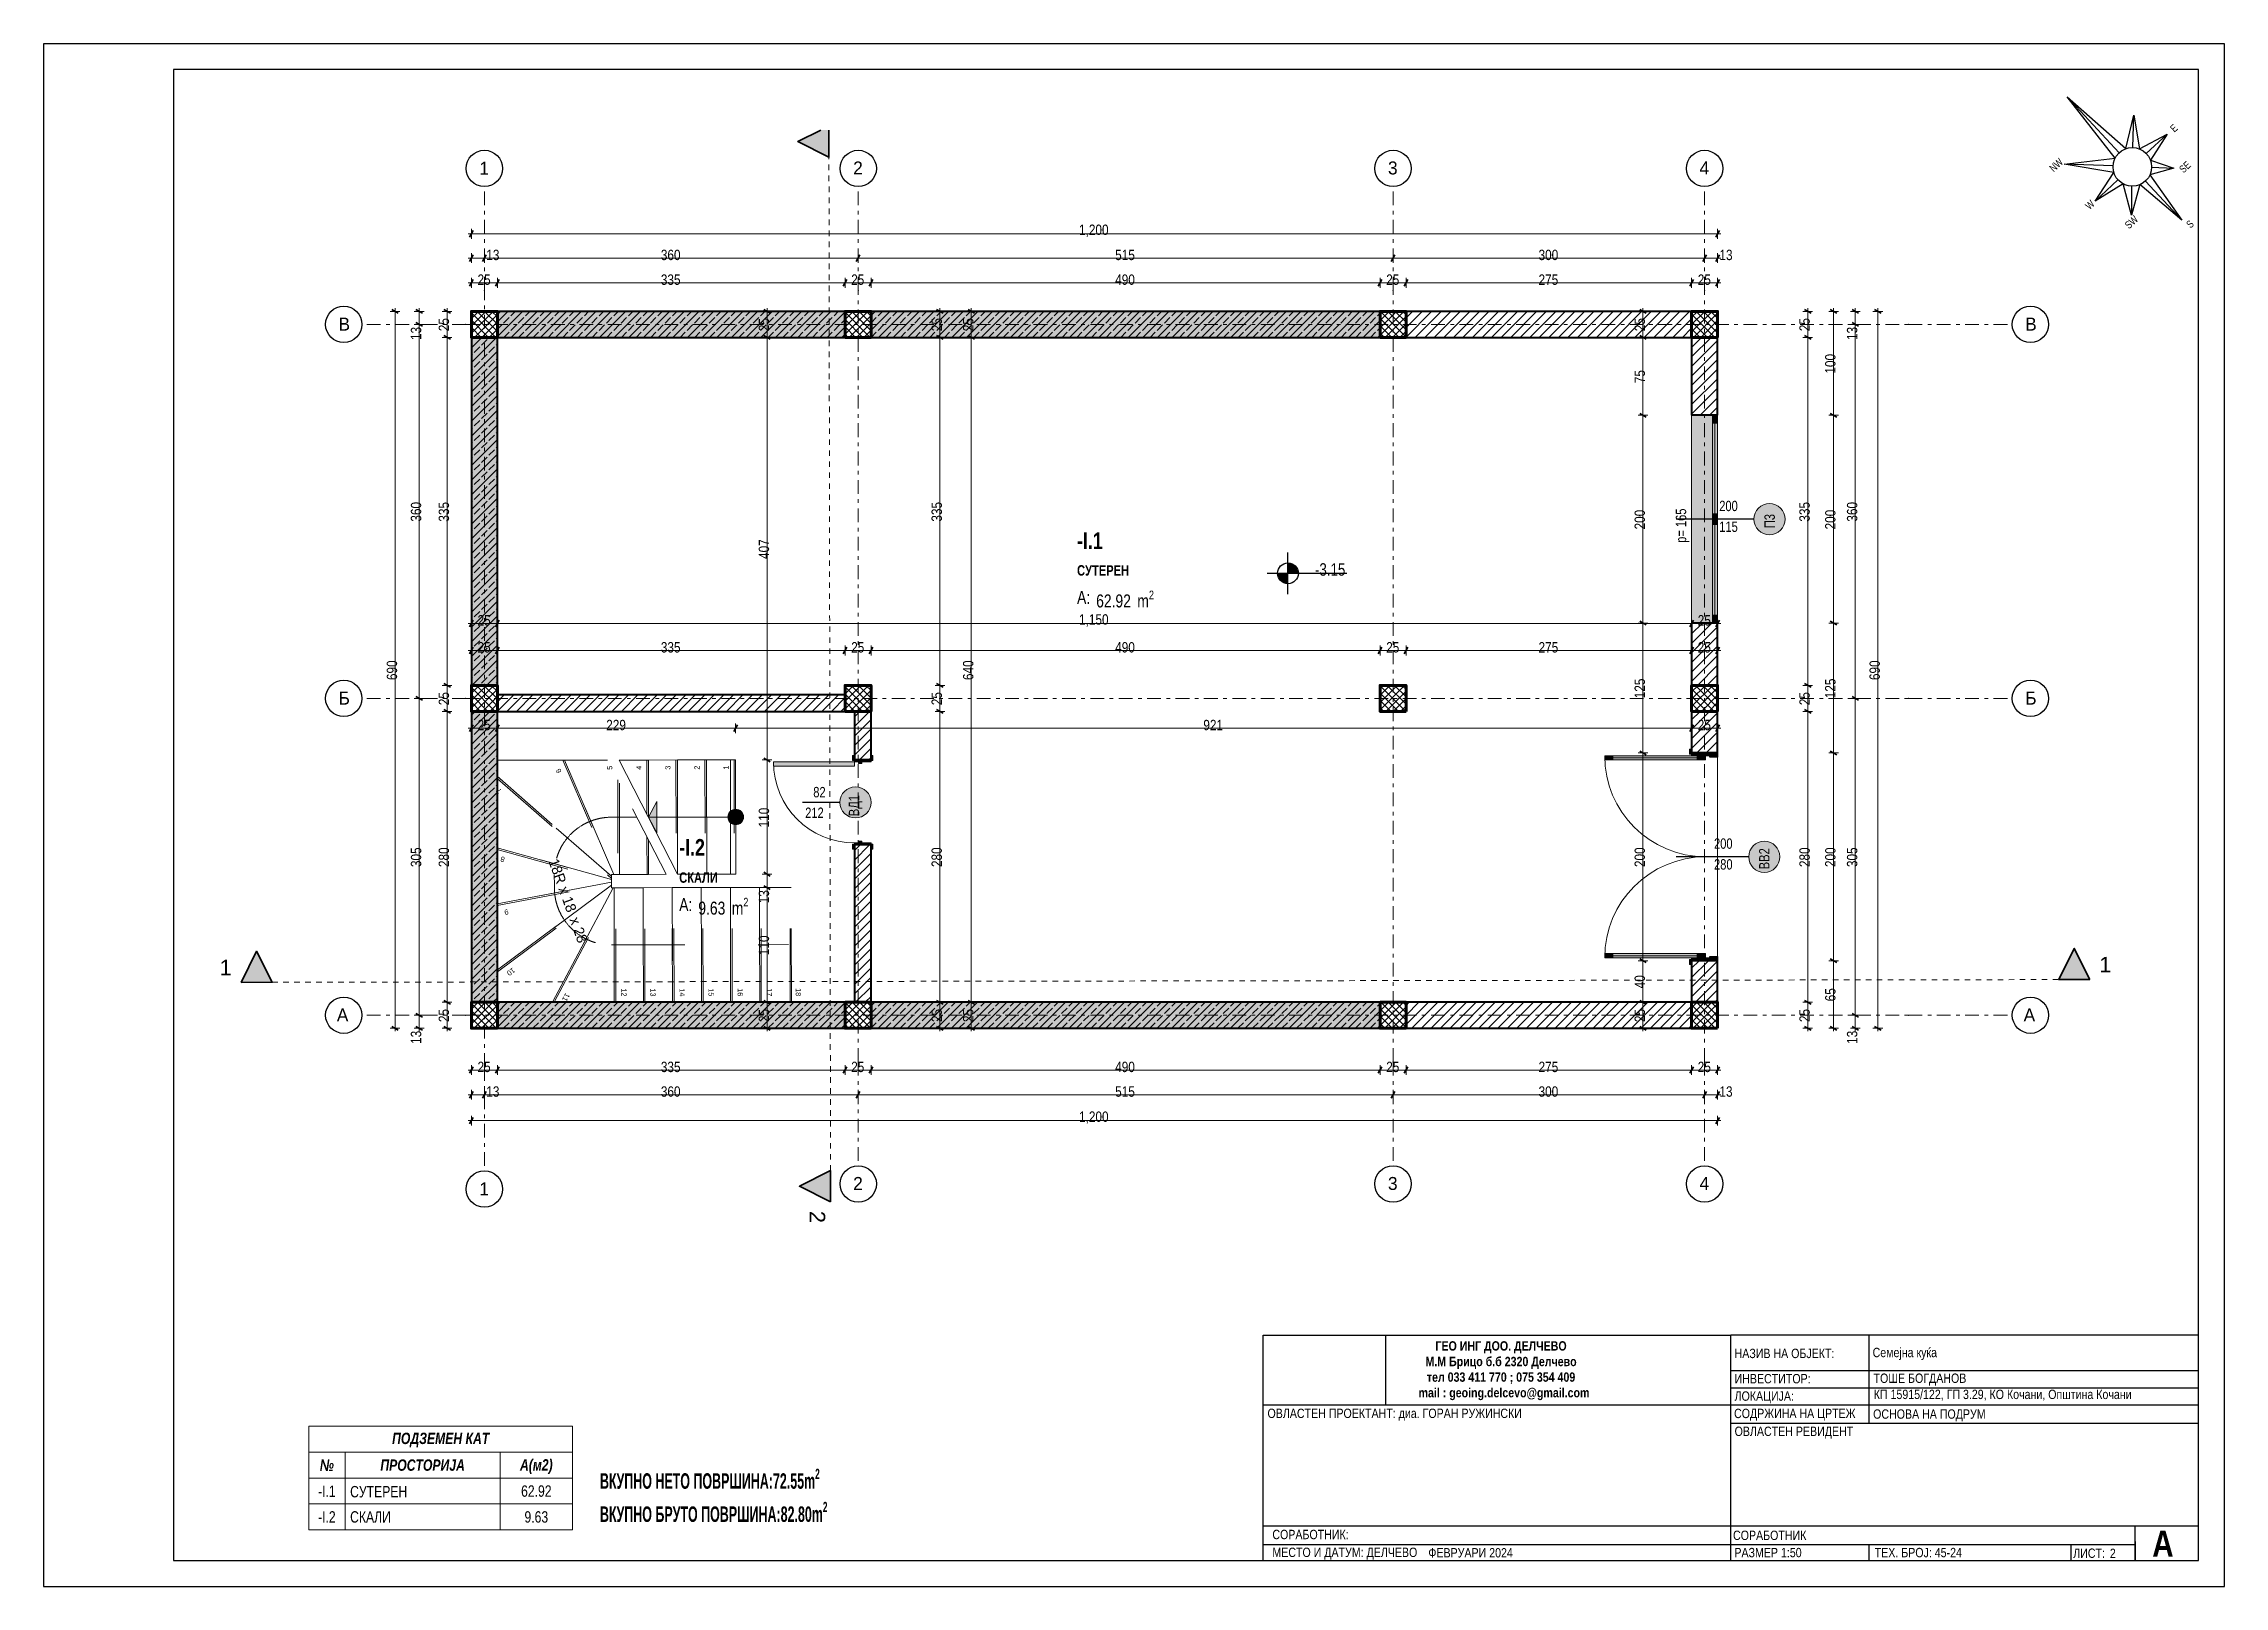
# Model space of a CAD drawing. Extents: x 1230 to 300706, y 1836 to 36108.
# Drawn here: x 78820 to 99820, y 2225 to 17075 of the extents above; entities that cross this region are included whole.
import ezdxf

# ---------------------------------------------------------------- set-up
doc = ezdxf.new("R2010")
doc.units = 0
doc.header["$LTSCALE"] = 5
doc.header["$MEASUREMENT"] = 0
doc.set_wipeout_variables(frame=1)
for name, pattern in [('- Двойно прекъснати линии', [1093.611073, 529.166651, -211.666656, 141.111112, -211.666656]), ('- Прекъснати линия', [423.333333, 211.666667, -211.666667]), ('Small Dashed', [282.222222, 141.111111, -141.111111]), ('Wipeout_Contour', [100000, 0, -100000])]:
    doc.linetypes.add(name, pattern=pattern)
for name, color, linetype, lineweight in [('1', 255, 'Continuous', 13), ('101', 253, 'Continuous', 15), ('11', 7, 'Continuous', 18), ('18', 9, 'Continuous', 15), ('2', 8, 'Continuous', 15), ('23', 8, 'Continuous', 30), ('25', 9, 'Continuous', 35), ('27', 7, 'Continuous', 40), ('41', 7, 'Continuous', 35), ('46', 9, 'Continuous', 35), ('47', 7, 'Continuous', 60), ('5', 7, 'Continuous', 25), ('7', 7, 'Continuous', 25), ('71', 7, 'Continuous', 20), ('85', 254, 'Continuous', 20), ('91', 7, 'Continuous', 13), ('dimenzija', 7, 'Continuous', 13)]:
    doc.layers.add(name, color=color, linetype=linetype, lineweight=lineweight)
for name, color, linetype, lineweight, true_color in [('168', 7, 'Continuous', 15, 0x5e5e5e), ('184', 7, 'Continuous', 0, 0xe8e8e8), ('188', 7, 'Continuous', 0, 0xe8e8e8), ('19', 7, 'Continuous', 0, 0xe4e4e4), ('3', 7, 'Continuous', 18, 0x7c7c7c), ('45', 7, 'Continuous', 35, 0x404040), ('58', 7, 'Continuous', 25, 0xdf0000), ('61', 7, 'Continuous', 20, 0x6a6a6a), ('89', 7, 'Continuous', 20, 0x111111)]:
    doc.layers.add(name, color=color, linetype=linetype, lineweight=lineweight, true_color=true_color)
for name, color, linetype in [('4 _ - Фрагмент - Разрез.2D Elements', 7, 'Continuous'), ('4 _ - Фрагмент - Чертежи.2D Elements', 7, 'Continuous'), ('A-Text', 7, 'Continuous')]:
    doc.layers.add(name, color=color, linetype=linetype)
doc.styles.add('GENERATED_STYLE_3', font='GOTHIC.TTF')
doc.styles.add('GENERATED_STYLE_4', font='arial.ttf')
doc.styles.add('GENERATED_STYLE_5', font='arialbd.ttf')
doc.styles.add('GENERATED_STYLE_6', font='Cambria Math.ttf')
pattern_1 = [(45, (26079.93, 9612.7), (-45.96194, 45.96194), [])]
pattern_2 = [(45, (26079.93, 9612.7), (-70.71068, 70.71068), []), (45, (26044.58, 9648.05), (-70.71068, 70.71068), [75, -25])]
pattern_3 = [(45, (26079.93, 9612.7), (-35.35534, 35.35534), []), (135, (26079.93, 9612.7), (35.35534, 35.35534), [])]

msp = doc.modelspace()

# ---------------------------------------------------------------- texts
at = {"linetype": 'Continuous', "lineweight": 13, "char_height": 109.58}
for s, insert, attachment_point, style in [('\\A1;{\\W0.800000x;\\pqc;\\fCentury Gothic|b1|i1|c0|p34;ПОДЗЕМЕН КАТ}', (82644, 3634), 5, 'GENERATED_STYLE_5'), ('\\A1;{\\W0.800000x;\\pqc;\\fCentury Gothic|b1|i1|c0|p34;№}', (81548, 3392), 5, 'GENERATED_STYLE_5'), ('\\A1;{\\W0.800000x;\\pqc;\\fCentury Gothic|b1|i1|c0|p34;ПРОСТОРИЈА}', (82470, 3392), 5, 'GENERATED_STYLE_5'), ('\\A1;{\\W0.800000x;\\pqc;\\fCentury Gothic|b1|i1|c0|p34;А(м2)}', (83565, 3378), 5, 'GENERATED_STYLE_5'), ('\\A1;{\\W0.800000x;\\pqc;\\fCentury Gothic|b0|i0|c0|p34;-I.1}', (81548, 3141), 5, 'GENERATED_STYLE_4'), ('\\A1;\\pxql;{\\fCentury Gothic|b0|i0|c204|p34;\\W0.8;СУТЕРЕН}', (81772, 3136), 4, 'GENERATED_STYLE_4'), ('\\A1;{\\W0.800000x;\\pqc;\\fCentury Gothic|b0|i0|c0|p34;62.92}', (83565, 3142), 5, 'GENERATED_STYLE_4'), ('\\A1;{\\W0.800000x;\\pqc;\\fCentury Gothic|b0|i0|c0|p34;-I.2}', (81548, 2894), 5, 'GENERATED_STYLE_4'), ('\\A1;{\\W0.800000x;\\pql;\\fCentury Gothic|b0|i0|c0|p34;СКАЛИ}', (81772, 2893), 4, 'GENERATED_STYLE_4'), ('\\A1;{\\W0.800000x;\\pqc;\\fCentury Gothic|b0|i0|c0|p34;9.63}', (83565, 2893), 5, 'GENERATED_STYLE_4')]:
    msp.add_mtext(s, dxfattribs=dict(at, insert=insert, attachment_point=attachment_point, style=style))
at = {"layer": '1', "linetype": 'Continuous', "lineweight": 13}
for s, insert, char_height, attachment_point, style in [('\\A1;{\\pql;\\pt0;\\fCentury Gothic|b0|i0|c0|p34;1}', (83016, 15938), 125, 1, 'GENERATED_STYLE_6'), ('\\A1;{\\pql;\\pt0;\\fCentury Gothic|b0|i0|c0|p34;2}', (86616, 15941), 125, 1, 'GENERATED_STYLE_6'), ('\\A1;{\\pql;\\pt0;\\fCentury Gothic|b0|i0|c0|p34;3}', (91766, 15941), 125, 1, 'GENERATED_STYLE_6'), ('\\A1;{\\pql;\\pt0;\\fCentury Gothic|b0|i0|c0|p34;4}', (94766, 15941), 125, 1, 'GENERATED_STYLE_6'), ('\\A1;{\\pql;\\pt0;\\fCentury Gothic|b0|i0|c0|p34;В}', (81660, 14438), 125, 1, 'GENERATED_STYLE_6'), ('\\A1;{\\pql;\\pt0;\\fCentury Gothic|b0|i0|c0|p34;В}', (97902, 14438), 125, 1, 'GENERATED_STYLE_6'), ('\\A1;{\\W0.800000x;\\pql;\\pt0;\\fCentury Gothic|b1|i0|c204|p34;-I.1}', (88772, 12371), 160, 1, 'GENERATED_STYLE_5'), ('\\A1;{\\W0.800000x;\\pql;\\fCentury Gothic|b0|i0|c0|p34;-3.15}', (91063, 11952), 120, 7, 'GENERATED_STYLE_6'), ('\\A1;{\\W0.800000x;\\pql;\\pt0;\\fCentury Gothic|b0|i0|c204|p34;A: }', (88772, 11807), 125, 1, 'GENERATED_STYLE_4'), ('\\A1;{\\W0.800000x;\\pql;\\pt0,1;\\fCentury Gothic|b0|i0|c204|p34;62.92\\fCentury Gothic|b0|i0|c204|p34;\\A1{\\H.66x;\\S^  ;}\\fCentury Gothic|b0|i0|c204|p34; m\\fCentury Gothic|b0|i0|c204|p34;\\A1{\\H.66x;\\S2^  ;}}', (88956, 11810), 125, 1, 'GENERATED_STYLE_4'), ('\\A1;{\\pql;\\pt0;\\fCentury Gothic|b0|i0|c0|p34;Б}', (81660, 10838), 125, 1, 'GENERATED_STYLE_6'), ('\\A1;{\\pql;\\pt0;\\fCentury Gothic|b0|i0|c0|p34;Б}', (97902, 10838), 125, 1, 'GENERATED_STYLE_6'), ('\\A1;{\\W0.800000x;\\pql;\\pt0;\\fCentury Gothic|b1|i0|c204|p34;-I.2}', (84941, 9419), 160, 1, 'GENERATED_STYLE_5'), ('\\A1;{\\W0.800000x;\\pql;\\pt0;\\fCentury Gothic|b0|i0|c204|p34;A: }', (84941, 8850), 125, 1, 'GENERATED_STYLE_4'), ('\\A1;{\\W0.800000x;\\pql;\\pt0,1;\\fCentury Gothic|b0|i0|c204|p34;9.63\\fCentury Gothic|b0|i0|c204|p34;\\A1{\\H.66x;\\S^  ;}\\fCentury Gothic|b0|i0|c204|p34; m\\fCentury Gothic|b0|i0|c204|p34;\\A1{\\H.66x;\\S2^  ;}}', (85125, 8853), 125, 1, 'GENERATED_STYLE_4'), ('\\A1;{\\pql;\\pt0;\\fCentury Gothic|b0|i0|c0|p34;А}', (81644, 7788), 125, 1, 'GENERATED_STYLE_6'), ('\\A1;{\\pql;\\pt0;\\fCentury Gothic|b0|i0|c0|p34;А}', (97887, 7788), 125, 1, 'GENERATED_STYLE_6'), ('\\A1;{\\pql;\\pt0;\\fCentury Gothic|b0|i0|c0|p34;1}', (83016, 6114), 125, 1, 'GENERATED_STYLE_6'), ('\\A1;{\\pql;\\pt0;\\fCentury Gothic|b0|i0|c0|p34;2}', (86616, 6166), 125, 1, 'GENERATED_STYLE_6'), ('\\A1;{\\pql;\\pt0;\\fCentury Gothic|b0|i0|c0|p34;3}', (91766, 6166), 125, 1, 'GENERATED_STYLE_6'), ('\\A1;{\\pql;\\pt0;\\fCentury Gothic|b0|i0|c0|p34;4}', (94766, 6166), 125, 1, 'GENERATED_STYLE_6')]:
    msp.add_mtext(s, dxfattribs=dict(at, insert=insert, char_height=char_height, attachment_point=attachment_point, style=style))
at = {"layer": '25', "linetype": 'Continuous', "lineweight": 35, "char_height": 150, "style": 'GENERATED_STYLE_3'}
for s, insert, attachment_point, rotation in [('\\A1;{\\pqr;\\pt0;\\fArial|b0|i0|c0|p34;1}', (80632, 8108), 9, 0.0882), ('\\A1;{\\pql;\\pt0;\\fArial|b0|i0|c0|p34;1}', (98615, 8135), 7, 0.0882), ('\\A1;{\\pqr;\\pt0;\\fArial|b0|i0|c0|p34;2}', (86197, 5723), 9, 270.0882)]:
    msp.add_mtext(s, dxfattribs=dict(at, insert=insert, attachment_point=attachment_point, rotation=rotation))
at = {"layer": '4 _ - Фрагмент - Разрез.2D Elements', "linetype": 'Continuous', "lineweight": 35, "char_height": 90, "attachment_point": 4, "style": 'GENERATED_STYLE_4'}
for s, insert in [('\\A1;{\\W0.850000x;\\pql;\\fCentury Gothic|b0|i0|c204|p34;ОСНОВА НА П\\fCentury Gothic|b0|i0|c204|p34;ОДРУМ}', (96438, 3871)), ('\\A1;{\\W0.850000x;\\pql;\\fCentury Gothic|b0|i0|c204|p34;2}', (98718, 2543))]:
    msp.add_mtext(s, dxfattribs=dict(at, insert=insert))
at = {"layer": '46', "linetype": 'Continuous', "lineweight": 35, "char_height": 100}
for s, insert, attachment_point, style in [('\\A1;{\\W0.850000x;\\pql;\\fCentury Gothic|b0|i0|c0|p34;1,200}', (88791, 15215), 7, 'GENERATED_STYLE_6'), ('\\A1;{\\W0.850000x;\\pql;\\fCentury Gothic|b0|i0|c0|p34;13}', (83083, 14990), 7, 'GENERATED_STYLE_6'), ('\\A1;{\\W0.850000x;\\pql;\\fCentury Gothic|b0|i0|c0|p34;360}', (84764, 14990), 7, 'GENERATED_STYLE_6'), ('\\A1;{\\W0.850000x;\\pql;\\fCentury Gothic|b0|i0|c0|p34;515}', (89139, 14990), 7, 'GENERATED_STYLE_6'), ('\\A1;{\\W0.850000x;\\pql;\\fCentury Gothic|b0|i0|c0|p34;300}', (93216, 14990), 7, 'GENERATED_STYLE_6'), ('\\A1;{\\W0.850000x;\\pql;\\fCentury Gothic|b0|i0|c0|p34;13}', (94958, 14990), 7, 'GENERATED_STYLE_6'), ('\\A1;{\\W0.850000x;\\pql;\\fCentury Gothic|b0|i0|c0|p34;25}', (82999, 14752), 7, 'GENERATED_STYLE_6'), ('\\A1;{\\W0.850000x;\\pql;\\fCentury Gothic|b0|i0|c0|p34;335}', (84764, 14752), 7, 'GENERATED_STYLE_6'), ('\\A1;{\\W0.850000x;\\pql;\\fCentury Gothic|b0|i0|c0|p34;25}', (86597, 14752), 7, 'GENERATED_STYLE_6'), ('\\A1;{\\W0.850000x;\\pql;\\fCentury Gothic|b0|i0|c0|p34;490}', (89139, 14752), 7, 'GENERATED_STYLE_6'), ('\\A1;{\\W0.850000x;\\pql;\\fCentury Gothic|b0|i0|c0|p34;25}', (91749, 14752), 7, 'GENERATED_STYLE_6'), ('\\A1;{\\W0.850000x;\\pql;\\fCentury Gothic|b0|i0|c0|p34;275}', (93216, 14752), 7, 'GENERATED_STYLE_6'), ('\\A1;{\\W0.850000x;\\pql;\\fCentury Gothic|b0|i0|c0|p34;25}', (94749, 14752), 7, 'GENERATED_STYLE_6'), ('\\A1;{\\W0.800000x;\\pql;\\pt0;\\fCentury Gothic|b1|i0|c204|p34;СУТЕРЕН}', (88772, 12055), 1, 'GENERATED_STYLE_5'), ('\\A1;{\\W0.850000x;\\pql;\\fCentury Gothic|b0|i0|c0|p34;25}', (82999, 11473), 7, 'GENERATED_STYLE_6'), ('\\A1;{\\W0.850000x;\\pql;\\fCentury Gothic|b0|i0|c0|p34;1,150}', (88791, 11464), 7, 'GENERATED_STYLE_6'), ('\\A1;{\\W0.850000x;\\pql;\\fCentury Gothic|b0|i0|c0|p34;25}', (82999, 11213), 7, 'GENERATED_STYLE_6'), ('\\A1;{\\W0.850000x;\\pql;\\fCentury Gothic|b0|i0|c0|p34;335}', (84764, 11213), 7, 'GENERATED_STYLE_6'), ('\\A1;{\\W0.850000x;\\pql;\\fCentury Gothic|b0|i0|c0|p34;25}', (86597, 11213), 7, 'GENERATED_STYLE_6'), ('\\A1;{\\W0.850000x;\\pql;\\fCentury Gothic|b0|i0|c0|p34;490}', (89139, 11213), 7, 'GENERATED_STYLE_6'), ('\\A1;{\\W0.850000x;\\pql;\\fCentury Gothic|b0|i0|c0|p34;25}', (91749, 11213), 7, 'GENERATED_STYLE_6'), ('\\A1;{\\W0.850000x;\\pql;\\fCentury Gothic|b0|i0|c0|p34;275}', (93216, 11213), 7, 'GENERATED_STYLE_6'), ('\\A1;{\\W0.850000x;\\pql;\\fCentury Gothic|b0|i0|c0|p34;921}', (89988, 10465), 7, 'GENERATED_STYLE_6'), ('\\A1;{\\W0.800000x;\\pql;\\pt0;\\fCentury Gothic|b1|i0|c204|p34;СКАЛИ}', (84941, 9098), 1, 'GENERATED_STYLE_5'), ('\\A1;{\\W0.850000x;\\pql;\\fCentury Gothic|b0|i0|c0|p34;25}', (82999, 7174), 7, 'GENERATED_STYLE_6'), ('\\A1;{\\W0.850000x;\\pql;\\fCentury Gothic|b0|i0|c0|p34;335}', (84764, 7174), 7, 'GENERATED_STYLE_6'), ('\\A1;{\\W0.850000x;\\pql;\\fCentury Gothic|b0|i0|c0|p34;25}', (86597, 7174), 7, 'GENERATED_STYLE_6'), ('\\A1;{\\W0.850000x;\\pql;\\fCentury Gothic|b0|i0|c0|p34;490}', (89139, 7174), 7, 'GENERATED_STYLE_6'), ('\\A1;{\\W0.850000x;\\pql;\\fCentury Gothic|b0|i0|c0|p34;25}', (91749, 7174), 7, 'GENERATED_STYLE_6'), ('\\A1;{\\W0.850000x;\\pql;\\fCentury Gothic|b0|i0|c0|p34;275}', (93216, 7174), 7, 'GENERATED_STYLE_6'), ('\\A1;{\\W0.850000x;\\pql;\\fCentury Gothic|b0|i0|c0|p34;25}', (94749, 7174), 7, 'GENERATED_STYLE_6'), ('\\A1;{\\W0.850000x;\\pql;\\fCentury Gothic|b0|i0|c0|p34;13}', (83083, 6937), 7, 'GENERATED_STYLE_6'), ('\\A1;{\\W0.850000x;\\pql;\\fCentury Gothic|b0|i0|c0|p34;360}', (84764, 6937), 7, 'GENERATED_STYLE_6'), ('\\A1;{\\W0.850000x;\\pql;\\fCentury Gothic|b0|i0|c0|p34;515}', (89139, 6937), 7, 'GENERATED_STYLE_6'), ('\\A1;{\\W0.850000x;\\pql;\\fCentury Gothic|b0|i0|c0|p34;300}', (93216, 6937), 7, 'GENERATED_STYLE_6'), ('\\A1;{\\W0.850000x;\\pql;\\fCentury Gothic|b0|i0|c0|p34;13}', (94958, 6937), 7, 'GENERATED_STYLE_6'), ('\\A1;{\\W0.850000x;\\pql;\\fCentury Gothic|b0|i0|c0|p34;1,200}', (88791, 6678), 7, 'GENERATED_STYLE_6')]:
    msp.add_mtext(s, dxfattribs=dict(at, insert=insert, attachment_point=attachment_point, style=style))
at = {"layer": '46', "linetype": 'Continuous', "lineweight": 35, "char_height": 100, "attachment_point": 7, "rotation": 90, "style": 'GENERATED_STYLE_6'}
for s, insert in [('\\A1;{\\W0.850000x;\\pql;\\fCentury Gothic|b0|i0|c0|p34;13}', (82458, 14222)), ('\\A1;{\\W0.850000x;\\pql;\\fCentury Gothic|b0|i0|c0|p34;25}', (82726, 14307)), ('\\A1;{\\W0.850000x;\\pql;\\fCentury Gothic|b0|i0|c0|p34;25}', (85808, 14307)), ('\\A1;{\\W0.850000x;\\pql;\\fCentury Gothic|b0|i0|c0|p34;25}', (87472, 14307)), ('\\A1;{\\W0.850000x;\\pql;\\fCentury Gothic|b0|i0|c0|p34;25}', (87775, 14307)), ('\\A1;{\\W0.850000x;\\pql;\\fCentury Gothic|b0|i0|c0|p34;25}', (95829, 14307)), ('\\A1;{\\W0.850000x;\\pql;\\fCentury Gothic|b0|i0|c0|p34;13}', (96287, 14222)), ('\\A1;{\\W0.850000x;\\pql;\\fCentury Gothic|b0|i0|c0|p34;100}', (96077, 13899)), ('\\A1;{\\W0.850000x;\\pql;\\fCentury Gothic|b0|i0|c0|p34;75}', (94242, 13807)), ('\\A1;{\\W0.850000x;\\pql;\\fCentury Gothic|b0|i0|c0|p34;360}', (82458, 12474)), ('\\A1;{\\W0.850000x;\\pql;\\fCentury Gothic|b0|i0|c0|p34;335}', (82726, 12474)), ('\\A1;{\\W0.850000x;\\pql;\\fCentury Gothic|b0|i0|c0|p34;335}', (87472, 12474)), ('\\A1;{\\W0.850000x;\\pql;\\fCentury Gothic|b0|i0|c0|p34;335}', (95829, 12474)), ('\\A1;{\\W0.850000x;\\pql;\\fCentury Gothic|b0|i0|c0|p34;360}', (96287, 12474)), ('\\A1;{\\W0.850000x;\\pql;\\fCentury Gothic|b0|i0|c0|p34;200}', (94242, 12399)), ('\\A1;{\\W0.850000x;\\pql;\\fCentury Gothic|b0|i0|c0|p34;200}', (96077, 12399)), ('\\A1;{\\W0.850000x;\\pql;\\fCentury Gothic|b0|i0|c0|p34;407}', (85808, 12115)), ('\\A1;{\\W0.850000x;\\pql;\\fCentury Gothic|b0|i0|c0|p34;690}', (82226, 10949)), ('\\A1;{\\W0.850000x;\\pql;\\fCentury Gothic|b0|i0|c0|p34;640}', (87775, 10949)), ('\\A1;{\\W0.850000x;\\pql;\\fCentury Gothic|b0|i0|c0|p34;690}', (96504, 10949)), ('\\A1;{\\W0.850000x;\\pql;\\fCentury Gothic|b0|i0|c0|p34;125}', (94242, 10774)), ('\\A1;{\\W0.850000x;\\pql;\\fCentury Gothic|b0|i0|c0|p34;125}', (96077, 10774)), ('\\A1;{\\W0.850000x;\\pql;\\fCentury Gothic|b0|i0|c0|p34;25}', (82726, 10707)), ('\\A1;{\\W0.850000x;\\pql;\\fCentury Gothic|b0|i0|c0|p34;25}', (87472, 10707)), ('\\A1;{\\W0.850000x;\\pql;\\fCentury Gothic|b0|i0|c0|p34;25}', (95829, 10707)), ('\\A1;{\\W0.850000x;\\pql;\\fCentury Gothic|b0|i0|c0|p34;110}', (85808, 9531)), ('\\A1;{\\W0.850000x;\\pql;\\fCentury Gothic|b0|i0|c0|p34;305}', (82458, 9149)), ('\\A1;{\\W0.850000x;\\pql;\\fCentury Gothic|b0|i0|c0|p34;280}', (82726, 9149)), ('\\A1;{\\W0.850000x;\\pql;\\fCentury Gothic|b0|i0|c0|p34;280}', (87472, 9149)), ('\\A1;{\\W0.850000x;\\pql;\\fCentury Gothic|b0|i0|c0|p34;200}', (94242, 9149)), ('\\A1;{\\W0.850000x;\\pql;\\fCentury Gothic|b0|i0|c0|p34;280}', (95829, 9149)), ('\\A1;{\\W0.850000x;\\pql;\\fCentury Gothic|b0|i0|c0|p34;200}', (96077, 9149)), ('\\A1;{\\W0.850000x;\\pql;\\fCentury Gothic|b0|i0|c0|p34;305}', (96287, 9149)), ('\\A1;{\\W0.850000x;\\pql;\\fCentury Gothic|b0|i0|c0|p34;13}', (85808, 8801)), ('\\A1;{\\W0.850000x;\\pql;\\fCentury Gothic|b0|i0|c0|p34;110}', (85808, 8301)), ('\\A1;{\\W0.850000x;\\pql;\\fCentury Gothic|b0|i0|c0|p34;40}', (94242, 7982)), ('\\A1;{\\W0.850000x;\\pql;\\fCentury Gothic|b0|i0|c0|p34;25}', (82726, 7657)), ('\\A1;{\\W0.850000x;\\pql;\\fCentury Gothic|b0|i0|c0|p34;25}', (85808, 7657)), ('\\A1;{\\W0.850000x;\\pql;\\fCentury Gothic|b0|i0|c0|p34;25}', (87472, 7657)), ('\\A1;{\\W0.850000x;\\pql;\\fCentury Gothic|b0|i0|c0|p34;25}', (87775, 7657)), ('\\A1;{\\W0.850000x;\\pql;\\fCentury Gothic|b0|i0|c0|p34;25}', (95829, 7657)), ('\\A1;{\\W0.850000x;\\pql;\\fCentury Gothic|b0|i0|c0|p34;65}', (96077, 7857)), ('\\A1;{\\W0.850000x;\\pql;\\fCentury Gothic|b0|i0|c0|p34;13}', (82458, 7447)), ('\\A1;{\\W0.850000x;\\pql;\\fCentury Gothic|b0|i0|c0|p34;13}', (96287, 7447))]:
    msp.add_mtext(s, dxfattribs=dict(at, insert=insert))
at = {"layer": '7', "linetype": 'Continuous', "lineweight": 25, "attachment_point": 7}
for s, insert, char_height, rotation, style in [('\\A1;{\\W0.800000x;\\pql;\\fArial|b0|i0|c0|p34;E}', (99339, 16217), 71.84, 42.9619, 'GENERATED_STYLE_3'), ('\\A1;{\\W0.800000x;\\pql;\\fArial|b0|i0|c0|p34;NW}', (98176, 15835), 71.84, 42.9619, 'GENERATED_STYLE_3'), ('\\A1;{\\W0.800000x;\\pql;\\fArial|b0|i0|c0|p34;SE}', (99427, 15824), 71.84, 42.9619, 'GENERATED_STYLE_3'), ('\\A1;{\\W0.800000x;\\pql;\\fArial|b0|i0|c0|p34;W}', (98522, 15472), 71.84, 42.9619, 'GENERATED_STYLE_3'), ('\\A1;{\\W0.800000x;\\pql;\\fArial|b0|i0|c0|p34;SW}', (98903, 15286), 71.84, 42.9619, 'GENERATED_STYLE_3'), ('\\A1;{\\W0.800000x;\\pql;\\fArial|b0|i0|c0|p34;S}', (99495, 15293), 71.84, 42.9619, 'GENERATED_STYLE_3'), ('\\A1;{\\W0.800000x;\\pql;\\pt0;\\fCentury Gothic|b0|i0|c0|p34;p= 165\\fCentury Gothic|b0|i0|c0|p34;\\A1{\\H.66x;\\S^  ;}\\fCentury Gothic|b0|i0|c0|p34;\\fCentury Gothic|b0|i0|c0|p34;}', (94668, 12270), 100, 90, 'GENERATED_STYLE_6'), ('\\A1;{\\W0.800000x;\\pql;\\pt0;\\fCentury Gothic|b0|i0|c0|p34;П3\\fCentury Gothic|b0|i0|c0|p34;\\fCentury Gothic|b0|i0|c0|p34;\\fCentury Gothic|b0|i0|c0|p34;}', (95493, 12411), 100, 90, 'GENERATED_STYLE_6'), ('\\A1;{\\W0.800000x;\\pql;\\pt1;\\fCentury Gothic|b0|i0|c204|p34;ВД1}', (86703, 9639), 100, 90, 'GENERATED_STYLE_4'), ('\\A1;{\\W0.800000x;\\pql;\\pt0;\\fCentury Gothic|b0|i0|c0|p34;ВВ2\\fCentury Gothic|b0|i0|c0|p34;\\fCentury Gothic|b0|i0|c0|p34;\\fCentury Gothic|b0|i0|c0|p34;}', (95440, 9128), 100, 90, 'GENERATED_STYLE_6')]:
    msp.add_mtext(s, dxfattribs=dict(at, insert=insert, char_height=char_height, rotation=rotation, style=style))
at = {"layer": '7', "linetype": 'Continuous', "lineweight": 25, "char_height": 100, "attachment_point": 7}
for s, insert, style in [('\\A1;{\\W0.800000x;\\pql;\\pt0;\\fCentury Gothic|b0|i0|c0|p34;200\\fCentury Gothic|b0|i0|c0|p34;\\A1{\\H.66x;\\S^  ;}\\fCentury Gothic|b0|i0|c0|p34;\\fCentury Gothic|b0|i0|c0|p34;}', (94956, 12546), 'GENERATED_STYLE_6'), ('\\A1;{\\W0.800000x;\\pql;\\pt0;\\fCentury Gothic|b0|i0|c0|p34;115\\fCentury Gothic|b0|i0|c0|p34;\\A1{\\H.66x;\\S^  ;}\\fCentury Gothic|b0|i0|c0|p34;\\fCentury Gothic|b0|i0|c0|p34;}', (94956, 12346), 'GENERATED_STYLE_6'), ('\\A1;{\\W0.800000x;\\pql;\\pt1;\\fCentury Gothic|b0|i0|c204|p34;82}', (86232, 9819), 'GENERATED_STYLE_4'), ('\\A1;{\\W0.800000x;\\pql;\\pt1;\\fCentury Gothic|b0|i0|c204|p34;212}', (86154, 9622), 'GENERATED_STYLE_4'), ('\\A1;{\\W0.800000x;\\pql;\\pt0;\\fCentury Gothic|b0|i0|c0|p34;200\\fCentury Gothic|b0|i0|c0|p34;\\A1{\\H.66x;\\S^  ;}\\fCentury Gothic|b0|i0|c0|p34;\\fCentury Gothic|b0|i0|c0|p34;}', (94906, 9296), 'GENERATED_STYLE_6'), ('\\A1;{\\W0.800000x;\\pql;\\pt0;\\fCentury Gothic|b0|i0|c0|p34;280\\fCentury Gothic|b0|i0|c0|p34;\\A1{\\H.66x;\\S^  ;}\\fCentury Gothic|b0|i0|c0|p34;\\fCentury Gothic|b0|i0|c0|p34;}', (94906, 9096), 'GENERATED_STYLE_6')]:
    msp.add_mtext(s, dxfattribs=dict(at, insert=insert, style=style))
at = {"layer": '71', "linetype": 'Continuous', "lineweight": 20}
for s, insert, char_height, attachment_point, rotation, style in [('\\A1;{\\pql;\\fArial|b0|i0|c0|p34;6}', (83787, 10057), 50, 4, 113.4469, 'GENERATED_STYLE_3'), ('\\A1;{\\pql;\\fArial|b0|i0|c0|p34;5}', (84272, 10086), 50, 4, 90.0882, 'GENERATED_STYLE_3'), ('\\A1;{\\pql;\\fArial|b0|i0|c0|p34;4}', (84552, 10086), 50, 4, 90.0882, 'GENERATED_STYLE_3'), ('\\A1;{\\pql;\\fArial|b0|i0|c0|p34;3}', (84832, 10087), 50, 4, 90.0882, 'GENERATED_STYLE_3'), ('\\A1;{\\pql;\\fArial|b0|i0|c0|p34;2}', (85112, 10087), 50, 4, 90.0882, 'GENERATED_STYLE_3'), ('\\A1;{\\pql;\\fArial|b0|i0|c0|p34;1}', (85392, 10088), 50, 4, 90.0882, 'GENERATED_STYLE_3'), ('\\A1;{\\pql;\\fArial|b0|i0|c0|p34;7}', (83219, 9871), 50, 4, 138.8385, 'GENERATED_STYLE_3'), ('\\A1;{\\pql;\\fArial|b0|i0|c0|p34;8}', (83259, 9219), 50, 4, 164.4829, 'GENERATED_STYLE_3'), ('\\A1;{\\pqc;\\pt0,71;\\fCentury Gothic|b0|i0|c0|p34;18R x \\fCentury Gothic|b0|i0|c0|p34;18\\fCentury Gothic|b0|i0|c0|p34;\\A1{\\H.66x;\\S^  ;}\\fCentury Gothic|b0|i0|c0|p34;\\fCentury Gothic|b0|i0|c0|p34; x \\fCentury Gothic|b0|i0|c0|p34;28\\fCentury Gothic|b0|i0|c0|p34;\\A1{\\H.66x;\\S^  ;}\\fCentury Gothic|b0|i0|c0|p34;\\fCentury Gothic|b0|i0|c0|p34;\\fCentury Gothic|b0|i0|c0|p34;\\fCentury Gothic|b0|i0|c0|p34;\\A1{\\H.66x;\\S^  ;}\\fCentury Gothic|b0|i0|c0|p34;}', (83805, 8775), 100, 8, 289.838, 'GENERATED_STYLE_6'), ('\\A1;{\\pql;\\fArial|b0|i0|c0|p34;9}', (83296, 8720), 50, 4, 190.8494, 'GENERATED_STYLE_3'), ('\\A1;{\\pqc;\\pt0,71;\\fCentury Gothic|b0|i0|c0|p34;\\fCentury Gothic|b0|i0|c0|p34;\\fCentury Gothic|b0|i0|c0|p34;\\A1{\\H.66x;\\S^  ;}\\fCentury Gothic|b0|i0|c0|p34;\\fCentury Gothic|b0|i0|c0|p34;\\fCentury Gothic|b0|i0|c0|p34;\\fCentury Gothic|b0|i0|c0|p34;\\A1{\\H.66x;\\S^  ;}\\fCentury Gothic|b0|i0|c0|p34;\\fCentury Gothic|b0|i0|c0|p34;\\fCentury Gothic|b0|i0|c0|p34;\\fCentury Gothic|b0|i0|c0|p34;\\A1{\\H.66x;\\S^  ;}\\fCentury Gothic|b0|i0|c0|p34;}', (83771, 8763), 100, 2, 289.838, 'GENERATED_STYLE_6'), ('\\A1;{\\pql;\\fArial|b0|i0|c0|p34;10}', (83352, 8165), 50, 4, 216.6122, 'GENERATED_STYLE_3'), ('\\A1;{\\pql;\\fArial|b0|i0|c0|p34;11}', (83869, 7930), 50, 4, 242.0024, 'GENERATED_STYLE_3'), ('\\A1;{\\pql;\\fArial|b0|i0|c0|p34;12}', (84409, 7981), 50, 4, 270.0882, 'GENERATED_STYLE_3'), ('\\A1;{\\pql;\\fArial|b0|i0|c0|p34;13}', (84688, 7981), 50, 4, 270.0882, 'GENERATED_STYLE_3'), ('\\A1;{\\pql;\\fArial|b0|i0|c0|p34;14}', (84969, 7982), 50, 4, 270.0882, 'GENERATED_STYLE_3'), ('\\A1;{\\pql;\\fArial|b0|i0|c0|p34;15}', (85248, 7982), 50, 4, 270.0882, 'GENERATED_STYLE_3'), ('\\A1;{\\pql;\\fArial|b0|i0|c0|p34;16}', (85528, 7983), 50, 4, 270.0882, 'GENERATED_STYLE_3'), ('\\A1;{\\pql;\\fArial|b0|i0|c0|p34;17}', (85809, 7983), 50, 4, 270.0882, 'GENERATED_STYLE_3'), ('\\A1;{\\pql;\\fArial|b0|i0|c0|p34;18}', (86088, 7984), 50, 4, 270.0882, 'GENERATED_STYLE_3')]:
    msp.add_mtext(s, dxfattribs=dict(at, insert=insert, char_height=char_height, attachment_point=attachment_point, rotation=rotation, style=style))
at = {"layer": 'A-Text', "linetype": 'Continuous', "lineweight": 25, "char_height": 149.425, "attachment_point": 7, "style": 'GENERATED_STYLE_6'}
for s, insert in [('\\A1;{\\W0.600000x;\\pql;\\fCentury Gothic|b1|i0|c0|p34;ВКУПНО НЕТО ПОВРШИНА:\\fCentury Gothic|b1|i0|c0|p34;72.55\\fCentury Gothic|b1|i0|c0|p34;m\\fCentury Gothic|b1|i0|c0|p34;\\A1{\\H.66x;\\S2^  ;}}', (84178, 3121)), ('\\A1;{\\W0.600000x;\\pql;\\fCentury Gothic|b1|i0|c0|p34;ВКУПНО БРУТО ПОВРШИНА:\\fCentury Gothic|b1|i0|c0|p34;82.80\\fCentury Gothic|b1|i0|c0|p34;m\\fCentury Gothic|b1|i0|c0|p34;\\A1{\\H.66x;\\S2^  ;}}', (84178, 2802))]:
    msp.add_mtext(s, dxfattribs=dict(at, insert=insert))

# ---------------------------------------------------------------- blocks, each defined once
blk = doc.blocks.new('ANTETKA')
at = {"layer": '7', "linetype": 'Continuous', "lineweight": 25}
for p, q in [((277494, 4643), (272999, 4643)), ((272999, 2475), (272999, 4643)), ((272999, 3797), (277494, 3797)), ((274328, 2627), (274328, 2475)), ((276271, 2627), (276271, 2475))]:
    blk.add_line(p, q, dxfattribs=at)
at = {"layer": '7', "linetype": 'Continuous', "lineweight": 25, "flags": 128}
for points in [[(268494, 4643), (272999, 4643)], [(268494, 2475), (268494, 4643), (272999, 4643)], [(269673, 4643), (269673, 3975)], [(274328, 4643), (274328, 3797)], [(272999, 4302), (277494, 4302)], [(272999, 4137), (277494, 4137)], [(268494, 3972), (272999, 3972)], [(272999, 3972), (277494, 3972)], [(268494, 2808), (277494, 2808)], [(276891, 2658), (276891, 2475), (276891, 2808)], [(268494, 2627), (276891, 2627)], [(268494, 2475), (277494, 2475)]]:
    blk.add_lwpolyline(points, dxfattribs=at)
at = {"layer": '4 _ - Фрагмент - Разрез.2D Elements', "linetype": 'Continuous', "lineweight": 35, "char_height": 90}
for s, insert, attachment_point, style in [('\\A1;\\pxqc;{\\fCentury Gothic|b1|i0|c204|p34;\\W0.85;ГЕО ИНГ ДОО. ДЕЛЧЕВО\\PМ.М Брицо б.б 2320 Делчево \\Pтел 033 411 770 ; 075 354 409 \\P  mail : geoing.delcevo@gmail.com}', (270785, 4301), 5, 'GENERATED_STYLE_5'), ('\\A1;\\pxql;{\\fCentury Gothic|b0|i0|c204|p34;\\W0.85;КП 15915\\fCentury Gothic|b0|i0|c0|p34;/122\\fCentury Gothic|b0|i0|c204|p34;, ГП 3.29, КО Кочани, Општина Кочани}', (274374, 4065), 4, 'GENERATED_STYLE_4'), ('\\A1;{\\W0.850000x;\\pql;\\fCentury Gothic|b0|i0|c204|p34;ОВЛАСТЕН РЕВИДЕНТ\\P\\pqc;\\fCentury Gothic|b0|i0|c204|p34;}', (273034, 3705), 4, 'GENERATED_STYLE_4')]:
    blk.add_mtext(s, dxfattribs=dict(at, insert=insert, attachment_point=attachment_point, style=style))
at = {"layer": '41', "linetype": 'Continuous', "lineweight": 35, "char_height": 90, "attachment_point": 4, "style": 'GENERATED_STYLE_4'}
for s, insert in [('\\A1;{\\W0.850000x;\\pql;\\fCentury Gothic|b0|i0|c204|p34;НАЗИВ НА ОБЈЕКТ:}', (273034, 4467)), ('\\A1;{\\W0.850000x;\\pql;\\fCentury Gothic|b0|i0|c204|p34;Семејна куќа}', (274363, 4463)), ('\\A1;{\\W0.850000x;\\pql;\\fCentury Gothic|b0|i0|c204|p34;ИНВЕСТИТОР:}', (273034, 4224)), ('\\A1;{\\W0.850000x;\\pql;\\fCentury Gothic|b0|i0|c204|p34;ТОШЕ БОГДАНОВ}', (274372, 4216)), ('\\A1;{\\W0.850000x;\\pql;\\fCentury Gothic|b0|i0|c204|p34;ЛОКАЦИЈА:}', (273034, 4044)), ('\\A1;{\\W0.850000x;\\pql;\\fCentury Gothic|b0|i0|c204|p34;ОВЛАСТЕН ПРОЕКТАНТ: диа. \\fCentury Gothic|b0|i0|c204|p34;ГОРАН РУЖИНСКИ}', (268536, 3878)), ('\\A1;{\\W0.850000x;\\pql;\\fCentury Gothic|b0|i0|c204|p34;СОДРЖИНА НА ЦРТЕЖ}', (273029, 3877)), ('\\A1;{\\W0.850000x;\\pql;\\fCentury Gothic|b0|i0|c204|p34;СОРАБОТНИК:}', (268583, 2724)), ('\\A1;{\\W0.850000x;\\pql;\\fCentury Gothic|b0|i0|c204|p34;СОРАБОТНИК}', (273019, 2716)), ('\\A1;{\\W0.850000x;\\pql;\\fCentury Gothic|b0|i0|c204|p34;МЕСТО И ДАТУМ: ДЕЛЧЕВО}', (268583, 2540)), ('\\A1;{\\W0.850000x;\\pql;\\fCentury Gothic|b0|i0|c204|p34;ФЕВРУАРИ 2024\\P\\pql;\\fCentury Gothic|b0|i0|c204|p34;}', (270085, 2548)), ('\\A1;{\\W0.850000x;\\pql;\\fCentury Gothic|b0|i0|c204|p34;РАЗМЕР 1:50}', (273032, 2550)), ('\\A1;{\\W0.850000x;\\pql;\\fCentury Gothic|b0|i0|c204|p34;ТЕХ. БРОЈ: \\fCentury Gothic|b0|i0|c204|p34;45-24}', (274383, 2550)), ('\\A1;{\\W0.850000x;\\pql;\\fCentury Gothic|b0|i0|c204|p34;ЛИСТ: }', (276295, 2544))]:
    blk.add_mtext(s, dxfattribs=dict(at, insert=insert))
at = {"layer": '46', "color": 254, "linetype": 'Continuous', "lineweight": 35, "insert": (277056, 2637), "char_height": 250, "attachment_point": 4, "style": 'GENERATED_STYLE_5'}
blk.add_mtext('\\A1;{\\W0.850000x;\\pql;\\fCentury Gothic|b1|i0|c204|p34;А}', dxfattribs=at)

# ---------------------------------------------------------------- hatches: boundary and pattern name
at = {"layer": '1', "linetype": 'Continuous', "lineweight": 13}
h = msp.add_hatch(dxfattribs=at)
h.set_pattern_fill('1_СТОМАНОБЕТОН_0001', color=256, scale=50, style=0, pattern_type=2)
h.set_pattern_definition(pattern_2)
h.paths.add_polyline_path([(86538, 14498), (83190, 14498), (83190, 14248), (86538, 14248)])
h = msp.add_hatch(dxfattribs=at)
h.set_pattern_fill('1_СТОМАНОБЕТОН_0001', color=256, scale=50, style=0, pattern_type=2)
h.set_pattern_definition(pattern_2)
h.paths.add_polyline_path([(86788, 14498), (86788, 14248), (91690, 14248), (91690, 14498)])
h = msp.add_hatch(dxfattribs=at)
h.set_pattern_fill('1_СТОМАНОБЕТОН_0001', color=256, scale=50, style=0, pattern_type=2)
h.set_pattern_definition(pattern_2)
h.paths.add_polyline_path([(82940, 10898), (83190, 10898), (83190, 14248), (82940, 14248)])
h = msp.add_hatch(dxfattribs=at)
h.set_pattern_fill('1_СТОМАНОБЕТОН_0001', color=256, scale=50, style=0, pattern_type=2)
h.set_pattern_definition(pattern_2)
h.paths.add_polyline_path([(83190, 10648), (82940, 10648), (82940, 7848), (83190, 7848)])
h = msp.add_hatch(dxfattribs=at)
h.set_pattern_fill('1_СТОМАНОБЕТОН_0001', color=256, scale=50, style=0, pattern_type=2)
h.set_pattern_definition(pattern_2)
h.paths.add_polyline_path([(83190, 7598), (86538, 7598), (86538, 7848), (83190, 7848)])
h = msp.add_hatch(dxfattribs=at)
h.set_pattern_fill('1_СТОМАНОБЕТОН_0001', color=256, scale=50, style=0, pattern_type=2)
h.set_pattern_definition(pattern_2)
h.paths.add_polyline_path([(86788, 7598), (91690, 7598), (91690, 7848), (86788, 7848)])
at = {"layer": '18', "linetype": 'Continuous', "lineweight": 15}
for points in [[(86538, 14498), (83190, 14498), (83190, 14248), (86538, 14248)], [(86788, 14498), (86788, 14248), (91690, 14248), (91690, 14498)], [(82940, 10898), (83190, 10898), (83190, 14248), (82940, 14248)], [(83190, 10648), (82940, 10648), (82940, 7848), (83190, 7848)], [(83190, 7598), (86538, 7598), (86538, 7848), (83190, 7848)], [(86788, 7598), (91690, 7598), (91690, 7848), (86788, 7848)]]:
    msp.add_hatch(color=256, dxfattribs=at).paths.add_polyline_path(points)
at = {"layer": '188', "linetype": 'Continuous', "lineweight": 0}
msp.add_hatch(color=256, dxfattribs=at).paths.add_polyline_path([(86638, 9622, 1), (86638, 9922, 1)])
at = {"layer": '19', "linetype": 'Continuous', "lineweight": 0}
for points in [[(95440, 12348, 1), (95440, 12648, 1)], [(94940, 12498), (94940, 12548), (94890, 12548), (94890, 12498)], [(94890, 12498), (94890, 12448), (94940, 12448), (94940, 12498)], [(93853, 10220), (93853, 10180), (93933, 10180), (93933, 10220)], [(95390, 9098, 1), (95390, 9398, 1)], [(93853, 8276), (93933, 8276), (93933, 8316), (93853, 8316)]]:
    msp.add_hatch(color=256, dxfattribs=at).paths.add_polyline_path(points)
at = {"layer": '25', "linetype": 'Continuous', "lineweight": 35}
for points in [[(86305, 16243), (86083, 16132), (86383, 15982), (86382, 16243)], [(80722, 8039), (81022, 8040), (80871, 8339)], [(98525, 8067), (98375, 8366), (98225, 8066)], [(86398, 5927), (86398, 6227), (86098, 6077)]]:
    msp.add_hatch(color=256, dxfattribs=at).paths.add_polyline_path(points)
at = {"layer": '58', "linetype": 'Continuous', "lineweight": 25}
for points in [[(90803, 11977), (90703, 11977), (90710, 11939), (90732, 11907), (90764, 11885), (90803, 11877)], [(90803, 11977), (90903, 11977), (90895, 12016), (90873, 12048), (90841, 12070), (90803, 12077)]]:
    msp.add_hatch(color=256, dxfattribs=at).paths.add_polyline_path(points)
at = {"layer": '71', "linetype": 'Continuous', "lineweight": 20}
for points in [[(84645, 9629), (84725, 9479), (84725, 9779)], [(85485, 9706, 1), (85485, 9556, 1)]]:
    msp.add_hatch(color=256, dxfattribs=at).paths.add_polyline_path(points)

# ---------------------------------------------------------------- linework, layer by layer
at = {"linetype": 'Continuous', "lineweight": 13, "ltscale": 0.01}
for p, q in [((81374, 3766), (83914, 3766)), ((81374, 3517), (81374, 3766)), ((83914, 3517), (83914, 3766)), ((81374, 3517), (83914, 3517)), ((81374, 3268), (81374, 3517)), ((81723, 3268), (81723, 3517)), ((83217, 3268), (83217, 3517)), ((83914, 3268), (83914, 3517)), ((81374, 3268), (81723, 3268)), ((81374, 3019), (81374, 3268)), ((81723, 3268), (83217, 3268)), ((81723, 3019), (81723, 3268)), ((83217, 3268), (83914, 3268)), ((83217, 3019), (83217, 3268)), ((83914, 3019), (83914, 3268)), ((81374, 3019), (81723, 3019)), ((81374, 2770), (81374, 3019)), ((81723, 3019), (83217, 3019)), ((81723, 2770), (81723, 3019)), ((83217, 3019), (83914, 3019)), ((83217, 2770), (83217, 3019)), ((83914, 2770), (83914, 3019)), ((81374, 2770), (81723, 2770)), ((81723, 2770), (83217, 2770)), ((83217, 2770), (83914, 2770))]:
    msp.add_line(p, q, dxfattribs=at)
at = {"layer": '1', "linetype": '- Двойно прекъснати линии', "lineweight": 13, "ltscale": 0.05}
for p, q in [((83065, 14699), (83065, 15699)), ((86665, 14699), (86665, 15699)), ((91815, 14699), (91815, 15699)), ((94815, 14699), (94815, 15699)), ((96778, 14373), (97778, 14373)), ((96778, 10773), (97778, 10773)), ((96778, 7723), (97778, 7723)), ((83065, 7225), (83065, 6225)), ((86665, 7274), (86665, 6274)), ((91815, 7274), (91815, 6274)), ((94815, 7274), (94815, 6274))]:
    msp.add_line(p, q, dxfattribs=at)
at = {"layer": '1', "linetype": '- Двойно прекъснати линии', "lineweight": 13}
for p in [(83065, 14699), (83065, 14699), (86665, 14699), (86665, 14699), (91815, 14699), (91815, 14699), (94815, 14699), (94815, 14699), (96778, 14373), (96778, 14373), (96778, 10773), (96778, 10773), (96778, 7723), (96778, 7723), (83065, 7225), (83065, 7225), (86665, 7274), (86665, 7274), (91815, 7274), (91815, 7274), (94815, 7274), (94815, 7274)]:
    msp.add_point(p, dxfattribs=at)
at = {"layer": '101', "linetype": 'Continuous', "lineweight": 15}
for p, q in [((94940, 12548), (94890, 12548)), ((94890, 12548), (94890, 12498)), ((94890, 12498), (94890, 12448)), ((94890, 12448), (94940, 12448)), ((94940, 12498), (94940, 12548)), ((94940, 12448), (94940, 12498)), ((85848, 10122), (85848, 10162))]:
    msp.add_line(p, q, dxfattribs=at)
at = {"layer": '11', "linetype": 'Continuous', "lineweight": 18}
for p, q in [((84644, 10179), (84364, 10179)), ((84926, 9080), (84364, 10179)), ((84924, 10180), (84644, 10179)), ((84644, 10179), (84645, 9629)), ((84645, 9629), (84644, 10179)), ((85204, 10180), (84924, 10180)), ((84924, 10180), (84926, 9080)), ((84926, 9080), (84924, 10180)), ((85484, 10181), (85204, 10180)), ((85204, 10180), (85206, 9080)), ((85206, 9080), (85204, 10180)), ((85486, 9081), (85484, 10181)), ((85205, 9630), (84645, 9629)), ((85485, 9631), (85205, 9630)), ((84926, 9080), (85206, 9080)), ((85206, 9080), (85486, 9081))]:
    msp.add_line(p, q, dxfattribs=at)
at = {"layer": '11', "linetype": 'Continuous', "lineweight": 18, "flags": 128}
msp.add_lwpolyline([(84645, 9629), (84725, 9479), (84725, 9779)], close=True, dxfattribs=at)
msp.add_lwpolyline([(85485, 9706, 1), (85485, 9556, 1)], format="xyb", close=True, dxfattribs=at)
at = {"layer": '2', "linetype": 'Continuous', "lineweight": 15, "flags": 128}
for points in [[(95440, 12348, 1), (95440, 12648, 1)], [(86638, 9622, 1), (86638, 9922, 1)], [(95390, 9098, 1), (95390, 9398, 1)]]:
    msp.add_lwpolyline(points, format="xyb", close=True, dxfattribs=at)
at = {"layer": '25', "linetype": 'Continuous', "lineweight": 35, "flags": 128}
msp.add_lwpolyline([(86382, 16243), (86383, 15982), (86083, 16132), (86305, 16243)], dxfattribs=at)
for points in [[(80722, 8039), (81022, 8040), (80871, 8339)], [(98525, 8067), (98225, 8066), (98375, 8366)], [(86398, 5927), (86398, 6227), (86098, 6077)]]:
    msp.add_lwpolyline(points, close=True, dxfattribs=at)
at = {"layer": '27', "linetype": 'Continuous', "lineweight": 40, "flags": 128}
for points in [[(86538, 14498), (83190, 14498)], [(91690, 14498), (86788, 14498)], [(82940, 14248), (82940, 10898)], [(83190, 10898), (83190, 14248)], [(83190, 14248), (86538, 14248)], [(86788, 14248), (91690, 14248)], [(82940, 10648), (82940, 7848)], [(83190, 7848), (83190, 10648)], [(86538, 7848), (83190, 7848)], [(91690, 7848), (86788, 7848)], [(83190, 7598), (86538, 7598)], [(86788, 7598), (91690, 7598)]]:
    msp.add_lwpolyline(points, dxfattribs=at)
at = {"layer": '4 _ - Фрагмент - Чертежи.2D Elements', "linetype": 'Continuous', "lineweight": 25, "ltscale": 0.01}
for points in [[(78820, 2225), (99820, 2225), (99820, 17075)], [(99820, 17075), (78820, 17075)], [(78820, 17075), (78820, 2225)]]:
    msp.add_lwpolyline(points, dxfattribs=at)
msp.add_lwpolyline([(80070, 2475), (99570, 2475), (99570, 16825), (80070, 16825)], close=True, dxfattribs=at)
at = {"layer": '45', "linetype": 'Continuous', "lineweight": 35}
for p, q in [((82958, 15276), (82922, 15214)), ((94922, 15214), (94958, 15276)), ((82958, 15042), (82922, 14979)), ((83047, 14979), (83083, 15042)), ((86645, 14979), (86681, 15042)), ((91797, 14979), (91833, 15042)), ((94797, 14979), (94833, 15042)), ((94922, 14979), (94958, 15042)), ((82958, 14804), (82922, 14742)), ((83172, 14742), (83208, 14804)), ((86520, 14742), (86556, 14804)), ((86770, 14742), (86806, 14804)), ((91672, 14742), (91708, 14804)), ((91922, 14742), (91958, 14804)), ((94672, 14742), (94708, 14804)), ((94922, 14742), (94958, 14804)), ((82236, 14480), (82174, 14516)), ((82468, 14480), (82406, 14516)), ((82737, 14480), (82674, 14516)), ((85818, 14480), (85756, 14516)), ((87483, 14480), (87420, 14516)), ((87785, 14480), (87723, 14516)), ((95840, 14480), (95777, 14516)), ((96088, 14480), (96025, 14516)), ((96297, 14480), (96235, 14516)), ((96514, 14480), (96452, 14516)), ((82406, 14391), (82468, 14355)), ((96235, 14391), (96297, 14355)), ((82674, 14266), (82737, 14230)), ((85756, 14266), (85818, 14230)), ((87420, 14266), (87483, 14230)), ((87723, 14266), (87785, 14230)), ((95777, 14266), (95840, 14230)), ((94190, 13516), (94252, 13480)), ((96025, 13516), (96088, 13480)), ((82958, 11525), (82922, 11463)), ((83172, 11463), (83208, 11525)), ((94190, 11516), (94252, 11480)), ((96025, 11516), (96088, 11480)), ((82958, 11265), (82922, 11203)), ((83172, 11203), (83208, 11265)), ((86520, 11203), (86556, 11265)), ((86770, 11203), (86806, 11265)), ((91672, 11203), (91708, 11265)), ((91922, 11203), (91958, 11265)), ((82406, 10791), (82468, 10755)), ((82674, 10916), (82737, 10880)), ((87420, 10916), (87483, 10880)), ((95777, 10916), (95840, 10880)), ((96235, 10791), (96297, 10755)), ((82674, 10666), (82737, 10630)), ((82958, 10517), (82922, 10454)), ((83172, 10454), (83208, 10517)), ((85466, 10454), (85502, 10517)), ((87420, 10666), (87483, 10630)), ((95777, 10666), (95840, 10630)), ((85756, 10199), (85818, 10163)), ((94190, 10266), (94252, 10230)), ((96025, 10266), (96088, 10230)), ((85756, 9099), (85818, 9063)), ((85756, 8970), (85818, 8934)), ((94190, 8266), (94252, 8230)), ((96025, 8266), (96088, 8230)), ((82674, 7866), (82737, 7830)), ((85756, 7866), (85818, 7830)), ((87420, 7866), (87483, 7830)), ((87723, 7866), (87785, 7830)), ((95777, 7866), (95840, 7830)), ((82174, 7616), (82236, 7580)), ((82406, 7741), (82468, 7705)), ((82406, 7616), (82468, 7580)), ((82674, 7616), (82737, 7580)), ((85756, 7616), (85818, 7580)), ((87420, 7616), (87483, 7580)), ((87723, 7616), (87785, 7580)), ((95777, 7616), (95840, 7580)), ((96025, 7616), (96088, 7580)), ((96235, 7741), (96297, 7705)), ((96235, 7616), (96297, 7580)), ((96452, 7616), (96514, 7580)), ((82958, 7226), (82922, 7164)), ((83172, 7164), (83208, 7226)), ((86520, 7164), (86556, 7226)), ((86770, 7164), (86806, 7226)), ((91672, 7164), (91708, 7226)), ((91922, 7164), (91958, 7226)), ((94672, 7164), (94708, 7226)), ((94922, 7164), (94958, 7226)), ((82958, 6989), (82922, 6926)), ((83047, 6926), (83083, 6989)), ((86645, 6926), (86681, 6989)), ((91797, 6926), (91833, 6989)), ((94797, 6926), (94833, 6989)), ((94922, 6926), (94958, 6989)), ((82958, 6740), (82922, 6677)), ((94922, 6677), (94958, 6740))]:
    msp.add_line(p, q, dxfattribs=at)
at = {"layer": '5', "linetype": 'Continuous', "lineweight": 25}
for p, q in [((95290, 12498), (94540, 12498)), ((86488, 9772), (86128, 9772)), ((95240, 9248), (94540, 9248))]:
    msp.add_line(p, q, dxfattribs=at)
at = {"layer": '58', "linetype": 'Continuous', "lineweight": 25}
for p, q in [((90603, 11977), (91369, 11977)), ((90803, 11777), (90803, 12177))]:
    msp.add_line(p, q, dxfattribs=at)
msp.add_circle((90803, 11977), 100, dxfattribs=at)
at = {"layer": '61', "linetype": 'Continuous', "lineweight": 20}
for p, q in [((93853, 10220), (93933, 10220)), ((93853, 10180), (93853, 10220)), ((93933, 10180), (93853, 10180)), ((93933, 10220), (93933, 10180)), ((93933, 8316), (93853, 8316)), ((93853, 8316), (93853, 8276)), ((93853, 8276), (93933, 8276)), ((93933, 8276), (93933, 8316))]:
    msp.add_line(p, q, dxfattribs=at)
at = {"layer": '7', "linetype": 'Continuous', "lineweight": 25}
msp.add_lwpolyline([(98768, 15973), (98305, 16564), (98873, 16065), (98949, 16386), (99002, 16062), (99268, 16205), (99108, 15955), (99335, 15877), (99104, 15813), (99412, 15376), (99005, 15718), (98926, 15423), (98847, 15725), (98575, 15560), (98756, 15836), (98277, 15915)], close=True, dxfattribs=at)
for points in [[(98807, 16025), (98305, 16564)], [(98938, 16075), (98949, 16386)], [(99068, 16019), (99268, 16205)], [(98748, 15898), (98277, 15915)], [(98795, 15765), (98575, 15560)], [(99061, 15753), (99412, 15376)], [(99120, 15885), (99335, 15877)], [(98925, 15704), (98926, 15423)]]:
    msp.add_lwpolyline(points, dxfattribs=at)
for centre, radius in [((83065, 15874), 175), ((86665, 15874), 175), ((91815, 15874), 175), ((94815, 15874), 175), ((98934, 15889), 186), ((81711, 14373), 175), ((97953, 14373), 175), ((81711, 10773), 175), ((97953, 10773), 175), ((81711, 7723), 175), ((97953, 7723), 175), ((83065, 6050), 175), ((86665, 6099), 175), ((91815, 6099), 175), ((94815, 6099), 175)]:
    msp.add_circle(centre, radius, dxfattribs=at)
at = {"layer": '85', "linetype": 'Continuous', "lineweight": 20, "ltscale": 0.05}
for p, q in [((82940, 15245), (82910, 15245)), ((82940, 15292), (82940, 15198)), ((94940, 15245), (82940, 15245)), ((94940, 15292), (94940, 15198)), ((94971, 15245), (94940, 15245)), ((82940, 15011), (82910, 15011)), ((82940, 15058), (82940, 14964)), ((83065, 15011), (82940, 15011)), ((83065, 15058), (83065, 14964)), ((86663, 15011), (83065, 15011)), ((86663, 15058), (86663, 14964)), ((91815, 15011), (86663, 15011)), ((91815, 15058), (91815, 14964)), ((94815, 15011), (91815, 15011)), ((94815, 15058), (94815, 14964)), ((94940, 15011), (94815, 15011)), ((94940, 15058), (94940, 14964)), ((94971, 15011), (94940, 15011)), ((82940, 14773), (82910, 14773)), ((82940, 14820), (82940, 14726)), ((83190, 14773), (82940, 14773)), ((83190, 14820), (83190, 14726)), ((86538, 14773), (83190, 14773)), ((86538, 14820), (86538, 14726)), ((86788, 14773), (86538, 14773)), ((86788, 14820), (86788, 14726)), ((91690, 14773), (86788, 14773)), ((91690, 14820), (91690, 14726)), ((91940, 14773), (91690, 14773)), ((91940, 14820), (91940, 14726)), ((94690, 14773), (91940, 14773)), ((94690, 14820), (94690, 14726)), ((94940, 14773), (94690, 14773)), ((94940, 14820), (94940, 14726)), ((94971, 14773), (94940, 14773)), ((82252, 14498), (82158, 14498)), ((82205, 14498), (82205, 14529)), ((82205, 7598), (82205, 14498)), ((82484, 14498), (82390, 14498)), ((82437, 14498), (82437, 14529)), ((82437, 14373), (82437, 14498)), ((82753, 14498), (82659, 14498)), ((82706, 14498), (82706, 14529)), ((82706, 14248), (82706, 14498)), ((85834, 14498), (85740, 14498)), ((85787, 14498), (85787, 14529)), ((85787, 14248), (85787, 14498)), ((87498, 14498), (87405, 14498)), ((87452, 14498), (87452, 14529)), ((87452, 14248), (87452, 14498)), ((87801, 14498), (87707, 14498)), ((87754, 14498), (87754, 14529)), ((87754, 14248), (87754, 14498)), ((95855, 14498), (95762, 14498)), ((95808, 14498), (95808, 14529)), ((95808, 14248), (95808, 14498)), ((96103, 14498), (96010, 14498)), ((96056, 14498), (96056, 14529)), ((96056, 13498), (96056, 14498)), ((96313, 14498), (96219, 14498)), ((96266, 14498), (96266, 14529)), ((96266, 14373), (96266, 14498)), ((96530, 14498), (96436, 14498)), ((96483, 14498), (96483, 14529)), ((96483, 7598), (96483, 14498)), ((82484, 14373), (82390, 14373)), ((82437, 10773), (82437, 14373)), ((96313, 14373), (96219, 14373)), ((96266, 10773), (96266, 14373)), ((82753, 14248), (82659, 14248)), ((82706, 10898), (82706, 14248)), ((85834, 14248), (85740, 14248)), ((87498, 14248), (87405, 14248)), ((87452, 10898), (87452, 14248)), ((87801, 14248), (87707, 14248)), ((87754, 7848), (87754, 14248)), ((95855, 14248), (95762, 14248)), ((95808, 10898), (95808, 14248)), ((94268, 13498), (94174, 13498)), ((94221, 11498), (94221, 13498)), ((96103, 13498), (96010, 13498)), ((96056, 11498), (96056, 13498)), ((82940, 11494), (82910, 11494)), ((82940, 11541), (82940, 11447)), ((83190, 11494), (82940, 11494)), ((83190, 11541), (83190, 11447)), ((94268, 11498), (94174, 11498)), ((94221, 10248), (94221, 11498)), ((96103, 11498), (96010, 11498)), ((96056, 10248), (96056, 11498)), ((82940, 11234), (82910, 11234)), ((82940, 11281), (82940, 11187)), ((83190, 11234), (82940, 11234)), ((83190, 11281), (83190, 11187)), ((86538, 11234), (83190, 11234)), ((86538, 11281), (86538, 11187)), ((86788, 11234), (86538, 11234)), ((86788, 11281), (86788, 11187)), ((91690, 11234), (86788, 11234)), ((91690, 11281), (91690, 11187)), ((91940, 11234), (91690, 11234)), ((91940, 11281), (91940, 11187)), ((82484, 10773), (82390, 10773)), ((82437, 7723), (82437, 10773)), ((82753, 10898), (82659, 10898)), ((82706, 10648), (82706, 10898)), ((87498, 10898), (87405, 10898)), ((87452, 10648), (87452, 10898)), ((95855, 10898), (95762, 10898)), ((95808, 10648), (95808, 10898)), ((96313, 10773), (96219, 10773)), ((96266, 7723), (96266, 10773)), ((82753, 10648), (82659, 10648)), ((82706, 7848), (82706, 10648)), ((82940, 10532), (82940, 10439)), ((83190, 10532), (83190, 10439)), ((85484, 10532), (85484, 10439)), ((87498, 10648), (87405, 10648)), ((87452, 7848), (87452, 10648)), ((95855, 10648), (95762, 10648)), ((95808, 7848), (95808, 10648)), ((82940, 10485), (82910, 10485)), ((83190, 10485), (82940, 10485)), ((85484, 10485), (83190, 10485)), ((85834, 10181), (85740, 10181)), ((85787, 9081), (85787, 10181)), ((94268, 10248), (94174, 10248)), ((94221, 8248), (94221, 10248)), ((96103, 10248), (96010, 10248)), ((96056, 8248), (96056, 10248)), ((85834, 9081), (85740, 9081)), ((85787, 8952), (85787, 9081)), ((85834, 8952), (85740, 8952)), ((85787, 7848), (85787, 8952)), ((94268, 8248), (94174, 8248)), ((96103, 8248), (96010, 8248)), ((96056, 7598), (96056, 8248)), ((82753, 7848), (82659, 7848)), ((82706, 7598), (82706, 7848)), ((85834, 7848), (85740, 7848)), ((85787, 7598), (85787, 7848)), ((87498, 7848), (87405, 7848)), ((87452, 7598), (87452, 7848)), ((87801, 7848), (87707, 7848)), ((87754, 7598), (87754, 7848)), ((95855, 7848), (95762, 7848)), ((95808, 7598), (95808, 7848)), ((82252, 7598), (82158, 7598)), ((82205, 7568), (82205, 7598)), ((82484, 7723), (82390, 7723)), ((82484, 7598), (82390, 7598)), ((82437, 7598), (82437, 7723)), ((82437, 7568), (82437, 7598)), ((82753, 7598), (82659, 7598)), ((82706, 7568), (82706, 7598)), ((85834, 7598), (85740, 7598)), ((85787, 7568), (85787, 7598)), ((87498, 7598), (87405, 7598)), ((87452, 7568), (87452, 7598)), ((87801, 7598), (87707, 7598)), ((87754, 7568), (87754, 7598)), ((95855, 7598), (95762, 7598)), ((95808, 7568), (95808, 7598)), ((96103, 7598), (96010, 7598)), ((96056, 7568), (96056, 7598)), ((96313, 7723), (96219, 7723)), ((96313, 7598), (96219, 7598)), ((96266, 7598), (96266, 7723)), ((96266, 7568), (96266, 7598)), ((96530, 7598), (96436, 7598)), ((96483, 7568), (96483, 7598)), ((82940, 7195), (82910, 7195)), ((82940, 7242), (82940, 7148)), ((83190, 7195), (82940, 7195)), ((83190, 7242), (83190, 7148)), ((86538, 7195), (83190, 7195)), ((86538, 7242), (86538, 7148)), ((86788, 7195), (86538, 7195)), ((86788, 7242), (86788, 7148)), ((91690, 7195), (86788, 7195)), ((91690, 7242), (91690, 7148)), ((91940, 7195), (91690, 7195)), ((91940, 7242), (91940, 7148)), ((94690, 7195), (91940, 7195)), ((94690, 7242), (94690, 7148)), ((94940, 7195), (94690, 7195)), ((94940, 7242), (94940, 7148)), ((94971, 7195), (94940, 7195)), ((82940, 6957), (82910, 6957)), ((82940, 7004), (82940, 6911)), ((83065, 6957), (82940, 6957)), ((83065, 7004), (83065, 6911)), ((86663, 6957), (83065, 6957)), ((86663, 7004), (86663, 6911)), ((91815, 6957), (86663, 6957)), ((91815, 7004), (91815, 6911)), ((94815, 6957), (91815, 6957)), ((94815, 7004), (94815, 6911)), ((94940, 6957), (94815, 6957)), ((94940, 7004), (94940, 6911)), ((94971, 6957), (94940, 6957)), ((82940, 6755), (82940, 6662)), ((94940, 6755), (94940, 6662)), ((82940, 6709), (82910, 6709)), ((94940, 6709), (82940, 6709)), ((94971, 6709), (94940, 6709))]:
    msp.add_line(p, q, dxfattribs=at)
at = {"layer": '89', "linetype": 'Continuous', "lineweight": 20, "flags": 128}
msp.add_lwpolyline([(94940, 7598), (94940, 14498), (82940, 14498), (82940, 7598)], close=True, dxfattribs=at)
at = {"layer": '91', "linetype": 'Small Dashed', "lineweight": 13}
for p, q in [((83835, 10178), (83187, 10177)), ((83187, 10177), (83187, 10023)), ((83819, 10178), (84296, 9079)), ((84252, 10179), (83835, 10178)), ((83835, 10178), (84312, 9079)), ((84312, 9079), (83835, 10178)), ((84814, 9080), (84252, 10179)), ((84629, 10179), (84630, 9659)), ((84909, 10180), (84911, 9109)), ((85189, 10180), (85191, 9080)), ((85469, 10181), (85471, 9081)), ((83187, 10023), (84288, 9060)), ((84288, 9060), (83187, 10023)), ((83187, 10023), (83188, 9334)), ((83187, 10003), (84288, 9040)), ((84350, 9988), (84351, 9079)), ((84365, 9958), (84366, 9079)), ((84366, 9079), (84365, 9958)), ((84533, 9629), (84288, 9629)), ((83188, 9334), (84288, 9029)), ((84288, 9029), (83188, 9334)), ((83188, 9334), (83189, 8973)), ((83188, 9319), (84288, 9013)), ((84630, 9438), (84631, 9079)), ((84646, 9409), (84646, 9079)), ((84646, 9079), (84646, 9409)), ((83738, 9078), (83739, 8974)), ((84288, 9060), (84288, 9079)), ((84288, 9079), (84312, 9079)), ((84288, 9029), (84288, 9060)), ((84312, 9079), (84366, 9079)), ((84366, 9079), (84646, 9079)), ((84646, 9079), (84814, 9080)), ((83189, 8794), (84288, 9005)), ((84288, 9005), (83189, 8794)), ((83189, 8779), (84288, 8989)), ((83189, 8973), (83189, 8794)), ((83190, 8160), (84289, 8976)), ((84289, 8976), (83190, 8160)), ((83190, 8141), (84289, 8957)), ((83721, 7849), (84306, 8950)), ((84306, 8950), (83721, 7849)), ((83738, 7849), (84323, 8950)), ((83739, 8974), (83739, 8949)), ((84288, 9005), (84288, 9029)), ((84289, 8976), (84288, 9005)), ((84289, 8975), (84289, 8976)), ((84289, 8950), (84289, 8975)), ((84306, 8950), (84289, 8950)), ((84314, 8950), (84306, 8950)), ((84316, 7850), (84314, 8950)), ((84314, 8950), (84316, 7850)), ((84594, 8950), (84314, 8950)), ((84331, 7850), (84329, 8950)), ((84874, 8951), (84594, 8950)), ((84596, 7850), (84594, 8950)), ((84594, 8950), (84596, 7850)), ((84611, 7850), (84609, 8950)), ((84876, 7851), (84874, 8951)), ((84874, 8951), (84876, 7851)), ((85154, 8951), (84874, 8951)), ((84891, 7851), (84889, 8951)), ((85434, 8952), (85154, 8951)), ((85156, 7851), (85154, 8951)), ((85154, 8951), (85156, 7851)), ((85171, 7851), (85169, 8951)), ((85436, 7852), (85434, 8952)), ((85434, 8952), (85436, 7852)), ((85714, 8952), (85434, 8952)), ((85451, 7852), (85449, 8952)), ((85994, 8953), (85714, 8952)), ((85716, 7852), (85714, 8952)), ((85714, 8952), (85716, 7852)), ((85731, 7852), (85729, 8952)), ((86019, 8953), (85994, 8953)), ((86011, 7853), (86009, 8953)), ((86021, 7853), (86019, 8953)), ((83189, 8794), (83190, 8160)), ((84289, 8400), (85715, 8402)), ((85715, 8402), (85995, 8403)), ((83190, 8160), (83190, 7848)), ((83190, 7848), (83721, 7849)), ((83721, 7849), (84316, 7850)), ((84316, 7850), (84596, 7850)), ((84596, 7850), (84876, 7851)), ((84876, 7851), (85156, 7851)), ((85156, 7851), (85436, 7852)), ((85436, 7852), (85716, 7852)), ((85716, 7852), (85996, 7853)), ((85996, 7853), (86021, 7853))]:
    msp.add_line(p, q, dxfattribs=at)
at = {"layer": '91', "linetype": 'Continuous', "lineweight": 13}
for p, q in [((85434, 10181), (84364, 10179)), ((85436, 9081), (85434, 10181)), ((84926, 9080), (85436, 9081))]:
    msp.add_line(p, q, dxfattribs=at)
at = {"layer": '91', "linetype": 'Small Dashed', "lineweight": 13}
for centre, start, end in [((84288, 9079), 90.0882, 180.0882), ((84289, 8950), 180.0882, 270.0882)]:
    msp.add_arc(centre, 550, start, end, dxfattribs=at)

# ---------------------------------------------------------------- block references
at = {"layer": 'dimenzija'}
msp.add_blockref('ANTETKA', (-177930, 0), dxfattribs=at)

msp.set_redraw_order([(e.dxf.handle, doc.entitydb.next_handle()) for e in msp.query("TEXT MTEXT ATTDEF DIMENSION ARC_DIMENSION")])  # texts and dimensions are drawn at this point

# ---------------------------------------------------------------- next in the draw order: wipeouts: each hides what was drawn before it
at = {"linetype": 'Wipeout_Contour', "lineweight": 0, "ltscale": 1033.833848}
msp.add_wipeout([(83190, 14248), (83190, 14498), (82940, 14498), (82940, 14248)], dxfattribs=at)
at = {"linetype": 'Wipeout_Contour', "lineweight": 0, "ltscale": 1157.567226}
msp.add_wipeout([(86788, 14248), (86788, 14498), (86538, 14498), (86538, 14248)], dxfattribs=at)
at = {"linetype": 'Wipeout_Contour', "lineweight": 0, "ltscale": 1510.834981}
msp.add_wipeout([(91940, 14498), (91940, 14248), (94690, 14248), (94690, 14498)], dxfattribs=at)
at = {"linetype": 'Wipeout_Contour', "lineweight": 0, "ltscale": 1460.867765}
msp.add_wipeout([(94690, 10898), (94940, 10898), (94940, 11498), (94690, 11498)], dxfattribs=at)
at = {"linetype": 'Wipeout_Contour', "lineweight": 0, "ltscale": 1238.912635}
msp.add_wipeout([(91940, 10648), (91940, 10898), (91690, 10898), (91690, 10648)], dxfattribs=at)
at = {"linetype": 'Wipeout_Contour', "lineweight": 0, "ltscale": 907.559808}
msp.add_wipeout([(86788, 10648), (86628, 10648), (86628, 10182), (86788, 10182)], dxfattribs=at)
at = {"linetype": 'Wipeout_Contour', "lineweight": 0, "ltscale": 1431.892067}
msp.add_wipeout([(94940, 10648), (94690, 10648), (94690, 10248), (94940, 10248)], dxfattribs=at)
at = {"linetype": 'Wipeout_Contour', "lineweight": 0, "ltscale": 808.853828}
msp.add_wipeout([(86628, 7848), (86788, 7848), (86788, 9362), (86628, 9362)], dxfattribs=at)
at = {"linetype": 'Wipeout_Contour', "lineweight": 0, "ltscale": 555.335265}
msp.add_wipeout([(83190, 7598), (83190, 7848), (82940, 7848), (82940, 7598)], dxfattribs=at)
at = {"linetype": 'Wipeout_Contour', "lineweight": 0, "ltscale": 1232.402503}
msp.add_wipeout([(91940, 7598), (94690, 7598), (94690, 7848), (91940, 7848)], dxfattribs=at)

# ---------------------------------------------------------------- next in the draw order: hatches: boundary and pattern name
at = {"layer": '1', "linetype": 'Continuous', "lineweight": 13}
h = msp.add_hatch(dxfattribs=at)
h.set_pattern_fill('1_БЕТОН_СГЛОБЯЕМИ_ЕЛЕМЕН_E7', color=256, scale=50, style=0, pattern_type=2)
h.set_pattern_definition(pattern_3)
h.paths.add_polyline_path([(83190, 14248), (83190, 14498), (82940, 14498), (82940, 14248)])
h = msp.add_hatch(dxfattribs=at)
h.set_pattern_fill('1_БЕТОН_СГЛОБЯЕМИ_ЕЛЕМЕН_E7', color=256, scale=50, style=0, pattern_type=2)
h.set_pattern_definition(pattern_3)
h.paths.add_polyline_path([(86788, 14248), (86788, 14498), (86538, 14498), (86538, 14248)])
h = msp.add_hatch(dxfattribs=at)
h.set_pattern_fill('1_БЕТОН_СГЛОБЯЕМИ_ЕЛЕМЕН_E7', color=256, scale=50, style=0, pattern_type=2)
h.set_pattern_definition(pattern_3)
h.paths.add_polyline_path([(91940, 10648), (91940, 10898), (91690, 10898), (91690, 10648)])
h = msp.add_hatch(dxfattribs=at)
h.set_pattern_fill('1_БЕТОН_СГЛОБЯЕМИ_ЕЛЕМЕН_E7', color=256, scale=50, style=0, pattern_type=2)
h.set_pattern_definition(pattern_3)
h.paths.add_polyline_path([(83190, 7598), (83190, 7848), (82940, 7848), (82940, 7598)])
at = {"layer": '168', "linetype": 'Continuous', "lineweight": 15}
h = msp.add_hatch(dxfattribs=at)
h.set_pattern_fill('COMMON_BRICK_0001', color=256, scale=50, style=0, pattern_type=2)
h.set_pattern_definition(pattern_1)
h.paths.add_polyline_path([(91940, 14498), (91940, 14248), (94690, 14248), (94690, 14498)])
h = msp.add_hatch(dxfattribs=at)
h.set_pattern_fill('COMMON_BRICK_0001', color=256, scale=50, style=0, pattern_type=2)
h.set_pattern_definition(pattern_1)
h.paths.add_polyline_path([(94690, 10898), (94940, 10898), (94940, 11498), (94690, 11498)])
h = msp.add_hatch(dxfattribs=at)
h.set_pattern_fill('COMMON_BRICK_0001', color=256, scale=50, style=0, pattern_type=2)
h.set_pattern_definition(pattern_1)
h.paths.add_polyline_path([(86788, 10648), (86628, 10648), (86628, 10182), (86788, 10182)])
h = msp.add_hatch(dxfattribs=at)
h.set_pattern_fill('COMMON_BRICK_0001', color=256, scale=50, style=0, pattern_type=2)
h.set_pattern_definition(pattern_1)
h.paths.add_polyline_path([(94940, 10648), (94690, 10648), (94690, 10248), (94940, 10248)])
h = msp.add_hatch(dxfattribs=at)
h.set_pattern_fill('COMMON_BRICK_0001', color=256, scale=50, style=0, pattern_type=2)
h.set_pattern_definition(pattern_1)
h.paths.add_polyline_path([(86628, 7848), (86788, 7848), (86788, 9362), (86628, 9362)])
h = msp.add_hatch(dxfattribs=at)
h.set_pattern_fill('COMMON_BRICK_0001', color=256, scale=50, style=0, pattern_type=2)
h.set_pattern_definition(pattern_1)
h.paths.add_polyline_path([(91940, 7598), (94690, 7598), (94690, 7848), (91940, 7848)])
at = {"layer": '184', "linetype": 'Continuous', "lineweight": 0}
for points in [[(85848, 10162), (85848, 10122), (86628, 10122), (86628, 10162)], [(86628, 10174), (86628, 10224), (86609, 10224), (86609, 10174)], [(86788, 10182), (86628, 10182), (86628, 10162), (86788, 10162)], [(86668, 10162), (86668, 10146), (86700, 10146), (86700, 10162)], [(86807, 10174), (86807, 10224), (86788, 10224), (86788, 10174)], [(86609, 9370), (86609, 9320), (86628, 9320), (86628, 9370)], [(86788, 9382), (86628, 9382), (86628, 9362), (86788, 9362)], [(86700, 9382), (86700, 9398), (86668, 9398), (86668, 9382)], [(86788, 9370), (86788, 9320), (86807, 9320), (86807, 9370)]]:
    msp.add_hatch(color=256, dxfattribs=at).paths.add_polyline_path(points)
at = {"layer": '19', "linetype": 'Continuous', "lineweight": 0}
for points in [[(94940, 11573), (94940, 12448), (94890, 12448), (94890, 11573)], [(94940, 11498), (94940, 11573), (94890, 11573), (94890, 11498)], [(93933, 10220), (93933, 10200), (94745, 10200), (94745, 10220)], [(93933, 10200), (93933, 10180), (94745, 10180), (94745, 10200)], [(94671, 10235), (94690, 10235), (94690, 10285), (94671, 10285)], [(94825, 10223), (94825, 10248), (94690, 10248), (94690, 10223)], [(94825, 10180), (94825, 10220), (94745, 10220), (94745, 10180)], [(94940, 10208), (94940, 10248), (94825, 10248), (94825, 10220), (94865, 10220), (94865, 10208)]]:
    msp.add_hatch(color=256, dxfattribs=at).paths.add_polyline_path(points)

# ---------------------------------------------------------------- next in the draw order: linework, layer by layer
at = {"layer": '1', "linetype": '- Двойно прекъснати линии', "lineweight": 13, "ltscale": 0.05}
for p, q in [((82886, 14373), (81886, 14373)), ((82886, 7723), (81886, 7723))]:
    msp.add_line(p, q, dxfattribs=at)
at = {"layer": '1', "linetype": '- Двойно прекъснати линии', "lineweight": 13}
for p in [(82886, 14373), (82886, 14373), (82886, 7723), (82886, 7723)]:
    msp.add_point(p, dxfattribs=at)
at = {"layer": '101', "linetype": 'Continuous', "lineweight": 15}
for p, q in [((94940, 11573), (94890, 11573)), ((94890, 11573), (94890, 11498)), ((94940, 11498), (94940, 11573)), ((85848, 10162), (86628, 10162)), ((86628, 10122), (85848, 10122)), ((86788, 10182), (86628, 10182)), ((86628, 10182), (86628, 10162)), ((86628, 10162), (86788, 10162)), ((86628, 10162), (86628, 10122)), ((86668, 10162), (86668, 10146)), ((86700, 10162), (86668, 10162)), ((86668, 10146), (86700, 10146)), ((86700, 10146), (86700, 10162)), ((86788, 10162), (86788, 10182)), ((86788, 9382), (86628, 9382)), ((86628, 9382), (86628, 9362)), ((86628, 9362), (86788, 9362)), ((86700, 9398), (86668, 9398)), ((86668, 9398), (86668, 9382)), ((86668, 9382), (86700, 9382)), ((86700, 9382), (86700, 9398)), ((86788, 9362), (86788, 9382))]:
    msp.add_line(p, q, dxfattribs=at)
msp.add_arc((86628, 10162), 780, 180, 270, dxfattribs=at)
at = {"layer": '23', "linetype": 'Continuous', "lineweight": 30}
for p, q in [((94825, 10220), (94825, 10248)), ((94825, 10248), (94940, 10248)), ((94865, 10220), (94825, 10220)), ((94865, 10208), (94865, 10220)), ((94940, 10208), (94865, 10208)), ((94940, 10248), (94940, 10208))]:
    msp.add_line(p, q, dxfattribs=at)
at = {"layer": '27', "linetype": 'Continuous', "lineweight": 40}
for p, q in [((94890, 11498), (94690, 11498)), ((94890, 11498), (94690, 11498)), ((94940, 11498), (94890, 11498)), ((94940, 11498), (94890, 11498)), ((94940, 11498), (94890, 11498)), ((86628, 10182), (86628, 10224)), ((86628, 10182), (86628, 10224)), ((86628, 10182), (86628, 10224)), ((86788, 10182), (86628, 10182)), ((86788, 10182), (86628, 10182)), ((86788, 10182), (86628, 10182)), ((86788, 10182), (86788, 10224)), ((86788, 10182), (86788, 10224)), ((86788, 10182), (86788, 10224)), ((94690, 10248), (94690, 10285)), ((94690, 10248), (94690, 10285)), ((94690, 10248), (94690, 10285)), ((94825, 10248), (94690, 10248)), ((94825, 10248), (94690, 10248)), ((94825, 10248), (94690, 10248)), ((94940, 10248), (94825, 10248)), ((94940, 10248), (94825, 10248)), ((94940, 10248), (94825, 10248)), ((86628, 9362), (86628, 9320)), ((86788, 9362), (86628, 9362)), ((86788, 9362), (86628, 9362)), ((86788, 9362), (86628, 9362)), ((86628, 9362), (86628, 9320)), ((86628, 9362), (86628, 9320)), ((86788, 9362), (86788, 9320)), ((86788, 9362), (86788, 9320)), ((86788, 9362), (86788, 9320))]:
    msp.add_line(p, q, dxfattribs=at)
at = {"layer": '27', "linetype": 'Continuous', "lineweight": 40, "flags": 128}
for points in [[(94690, 14498), (91940, 14498)], [(91940, 14248), (94690, 14248)], [(94690, 11498), (94690, 10898)], [(94940, 10898), (94940, 11498)], [(86628, 10648), (86628, 10182)], [(86788, 10182), (86788, 10648)], [(94690, 10648), (94690, 10248)], [(94940, 10248), (94940, 10648)], [(86628, 9362), (86628, 7848)], [(86788, 7848), (86788, 9362)], [(94690, 7848), (91940, 7848)], [(91940, 7598), (94690, 7598)]]:
    msp.add_lwpolyline(points, dxfattribs=at)
at = {"layer": '3', "linetype": 'Continuous', "lineweight": 18}
for p, q in [((86628, 10224), (86609, 10224)), ((86609, 10224), (86609, 10174)), ((86609, 10174), (86628, 10174)), ((86628, 10174), (86628, 10224)), ((86807, 10224), (86788, 10224)), ((86788, 10224), (86788, 10174)), ((86788, 10174), (86807, 10174)), ((86807, 10174), (86807, 10224)), ((86609, 9370), (86609, 9320)), ((86628, 9370), (86609, 9370)), ((86609, 9320), (86628, 9320)), ((86628, 9320), (86628, 9370)), ((86788, 9370), (86788, 9320)), ((86807, 9370), (86788, 9370)), ((86788, 9320), (86807, 9320)), ((86807, 9320), (86807, 9370))]:
    msp.add_line(p, q, dxfattribs=at)
msp.add_arc((94825, 10220), 972, 180, 270, dxfattribs=at)
at = {"layer": '45', "linetype": 'Continuous', "lineweight": 35}
for p, q in [((94252, 14480), (94190, 14516)), ((94190, 14266), (94252, 14230)), ((94672, 11463), (94708, 11525)), ((94922, 11463), (94958, 11525)), ((94672, 11203), (94708, 11265)), ((94922, 11203), (94958, 11265)), ((94672, 10454), (94708, 10517)), ((94922, 10454), (94958, 10517)), ((94190, 7866), (94252, 7830)), ((94190, 7616), (94252, 7580))]:
    msp.add_line(p, q, dxfattribs=at)
at = {"layer": '47', "linetype": 'Continuous', "lineweight": 60, "flags": 128}
for points in [[(83190, 14248), (83190, 14498), (82940, 14498), (82940, 14248)], [(86788, 14248), (86788, 14498), (86538, 14498), (86538, 14248)], [(91940, 10648), (91940, 10898), (91690, 10898), (91690, 10648)], [(83190, 7598), (83190, 7848), (82940, 7848), (82940, 7598)]]:
    msp.add_lwpolyline(points, close=True, dxfattribs=at)
at = {"layer": '61', "linetype": 'Continuous', "lineweight": 20}
for p, q in [((94890, 12448), (94890, 11573)), ((94915, 11573), (94915, 12448)), ((94940, 11573), (94940, 12448)), ((93933, 10200), (94745, 10200)), ((94671, 10235), (94671, 10285)), ((94671, 10285), (94690, 10285)), ((94690, 10235), (94671, 10235)), ((94690, 10285), (94690, 10235)), ((94690, 10223), (94690, 10248)), ((94690, 10248), (94825, 10248)), ((94825, 10223), (94690, 10223)), ((94745, 10180), (94745, 10220)), ((94745, 10220), (94825, 10220)), ((94825, 10180), (94745, 10180)), ((94825, 10248), (94825, 10223)), ((94825, 10220), (94825, 10180))]:
    msp.add_line(p, q, dxfattribs=at)
at = {"layer": '61', "linetype": 'Continuous', "lineweight": 20, "flags": 128}
for points in [[(93933, 10220), (94745, 10220), (94745, 10200), (93933, 10200)], [(93933, 10200), (94745, 10200), (94745, 10180), (93933, 10180)]]:
    msp.add_lwpolyline(points, close=True, dxfattribs=at)
at = {"layer": '85', "linetype": 'Continuous', "lineweight": 20, "ltscale": 0.05}
for p, q in [((94268, 14498), (94174, 14498)), ((94221, 14498), (94221, 14529)), ((94221, 14248), (94221, 14498)), ((94268, 14248), (94174, 14248)), ((94221, 13498), (94221, 14248)), ((94690, 11494), (83190, 11494)), ((94690, 11541), (94690, 11447)), ((94940, 11494), (94690, 11494)), ((94940, 11541), (94940, 11447)), ((94971, 11494), (94940, 11494)), ((94690, 11234), (91940, 11234)), ((94690, 11281), (94690, 11187)), ((94940, 11234), (94690, 11234)), ((94940, 11281), (94940, 11187)), ((94971, 11234), (94940, 11234)), ((94690, 10532), (94690, 10439)), ((94940, 10532), (94940, 10439)), ((94690, 10485), (85484, 10485)), ((94940, 10485), (94690, 10485)), ((94971, 10485), (94940, 10485)), ((94221, 7848), (94221, 8248)), ((94268, 7848), (94174, 7848)), ((94221, 7598), (94221, 7848)), ((94268, 7598), (94174, 7598)), ((94221, 7568), (94221, 7598))]:
    msp.add_line(p, q, dxfattribs=at)

# ---------------------------------------------------------------- next in the draw order: texts
at = {"layer": '46', "linetype": 'Continuous', "lineweight": 35, "char_height": 100, "attachment_point": 7, "rotation": 90, "style": 'GENERATED_STYLE_6'}
for insert in [(94242, 14307), (94242, 7657)]:
    msp.add_mtext('\\A1;{\\W0.850000x;\\pql;\\fCentury Gothic|b0|i0|c0|p34;25}', dxfattribs=dict(at, insert=insert))
at = {"layer": '46', "linetype": 'Continuous', "lineweight": 35, "char_height": 100, "attachment_point": 7, "style": 'GENERATED_STYLE_6'}
for insert in [(94749, 11473), (94749, 11213)]:
    msp.add_mtext('\\A1;{\\W0.850000x;\\pql;\\fCentury Gothic|b0|i0|c0|p34;25}', dxfattribs=dict(at, insert=insert))

# ---------------------------------------------------------------- next in the draw order: wipeouts: each hides what was drawn before it
at = {"linetype": 'Wipeout_Contour', "lineweight": 0, "ltscale": 1420.14765}
msp.add_wipeout([(91940, 14248), (91940, 14498), (91690, 14498), (91690, 14248)], dxfattribs=at)
at = {"linetype": 'Wipeout_Contour', "lineweight": 0, "ltscale": 1578.316182}
msp.add_wipeout([(94940, 14248), (94690, 14248), (94690, 13498), (94940, 13498)], dxfattribs=at)
at = {"linetype": 'Wipeout_Contour', "lineweight": 0, "ltscale": 841.896166}
msp.add_wipeout([(83190, 10648), (86538, 10648), (86538, 10808), (83190, 10808)], dxfattribs=at)
at = {"linetype": 'Wipeout_Contour', "lineweight": 0, "ltscale": 1444.141387}
msp.add_wipeout([(94940, 10648), (94940, 10898), (94690, 10898), (94690, 10648)], dxfattribs=at)
at = {"linetype": 'Wipeout_Contour', "lineweight": 0, "ltscale": 1353.219767}
msp.add_wipeout([(94690, 7848), (94940, 7848), (94940, 8248), (94690, 8248)], dxfattribs=at)
at = {"linetype": 'Wipeout_Contour', "lineweight": 0, "ltscale": 761.287531}
msp.add_wipeout([(86788, 7598), (86788, 7848), (86538, 7848), (86538, 7598)], dxfattribs=at)
at = {"linetype": 'Wipeout_Contour', "lineweight": 0, "ltscale": 1120.90538}
msp.add_wipeout([(91940, 7598), (91940, 7848), (91690, 7848), (91690, 7598)], dxfattribs=at)

# ---------------------------------------------------------------- next in the draw order: hatches: boundary and pattern name
at = {"linetype": 'Continuous', "lineweight": 0}
msp.add_hatch(color=256, dxfattribs=at).paths.add_polyline_path([(94940, 13498), (94690, 13498), (94690, 11498), (94940, 11498)])
at = {"layer": '1', "linetype": 'Continuous', "lineweight": 13}
h = msp.add_hatch(dxfattribs=at)
h.set_pattern_fill('1_БЕТОН_СГЛОБЯЕМИ_ЕЛЕМЕН_E7', color=256, scale=50, style=0, pattern_type=2)
h.set_pattern_definition(pattern_3)
h.paths.add_polyline_path([(91940, 14248), (91940, 14498), (91690, 14498), (91690, 14248)])
h = msp.add_hatch(dxfattribs=at)
h.set_pattern_fill('1_БЕТОН_СГЛОБЯЕМИ_ЕЛЕМЕН_E7', color=256, scale=50, style=0, pattern_type=2)
h.set_pattern_definition(pattern_3)
h.paths.add_polyline_path([(94940, 10648), (94940, 10898), (94690, 10898), (94690, 10648)])
h = msp.add_hatch(dxfattribs=at)
h.set_pattern_fill('1_БЕТОН_СГЛОБЯЕМИ_ЕЛЕМЕН_E7', color=256, scale=50, style=0, pattern_type=2)
h.set_pattern_definition(pattern_3)
h.paths.add_polyline_path([(86788, 7598), (86788, 7848), (86538, 7848), (86538, 7598)])
h = msp.add_hatch(dxfattribs=at)
h.set_pattern_fill('1_БЕТОН_СГЛОБЯЕМИ_ЕЛЕМЕН_E7', color=256, scale=50, style=0, pattern_type=2)
h.set_pattern_definition(pattern_3)
h.paths.add_polyline_path([(91940, 7598), (91940, 7848), (91690, 7848), (91690, 7598)])
at = {"layer": '168', "linetype": 'Continuous', "lineweight": 15}
h = msp.add_hatch(dxfattribs=at)
h.set_pattern_fill('COMMON_BRICK_0001', color=256, scale=50, style=0, pattern_type=2)
h.set_pattern_definition(pattern_1)
h.paths.add_polyline_path([(94940, 14248), (94690, 14248), (94690, 13498), (94940, 13498)])
h = msp.add_hatch(dxfattribs=at)
h.set_pattern_fill('COMMON_BRICK_0001', color=256, scale=50, style=0, pattern_type=2)
h.set_pattern_definition(pattern_1)
h.paths.add_polyline_path([(83190, 10648), (86538, 10648), (86538, 10808), (83190, 10808)])
h = msp.add_hatch(dxfattribs=at)
h.set_pattern_fill('COMMON_BRICK_0001', color=256, scale=50, style=0, pattern_type=2)
h.set_pattern_definition(pattern_1)
h.paths.add_polyline_path([(94690, 7848), (94940, 7848), (94940, 8248), (94690, 8248)])
at = {"layer": '19', "linetype": 'Continuous', "lineweight": 0}
for points in [[(94890, 13498), (94890, 13423), (94940, 13423), (94940, 13498)], [(94940, 12548), (94940, 13423), (94890, 13423), (94890, 12548)], [(93933, 8296), (94745, 8296), (94745, 8316), (93933, 8316)], [(93933, 8276), (94745, 8276), (94745, 8296), (93933, 8296)], [(94690, 8261), (94671, 8261), (94671, 8211), (94690, 8211)], [(94825, 8248), (94825, 8273), (94690, 8273), (94690, 8248)], [(94825, 8316), (94745, 8316), (94745, 8276), (94825, 8276)], [(94940, 8248), (94940, 8288), (94865, 8288), (94865, 8276), (94825, 8276), (94825, 8248)]]:
    msp.add_hatch(color=256, dxfattribs=at).paths.add_polyline_path(points)

# ---------------------------------------------------------------- next in the draw order: linework, layer by layer
at = {"layer": '1', "linetype": '- Двойно прекъснати линии', "lineweight": 13, "ltscale": 0.05}
msp.add_line((91815, 7274), (91815, 14699), dxfattribs=at)
at = {"layer": '101', "linetype": 'Continuous', "lineweight": 15}
for p, q in [((94890, 13498), (94890, 13423)), ((94940, 13423), (94940, 13498)), ((94890, 13423), (94940, 13423))]:
    msp.add_line(p, q, dxfattribs=at)
at = {"layer": '23', "linetype": 'Continuous', "lineweight": 30}
for p, q in [((94825, 8248), (94825, 8276)), ((94825, 8276), (94865, 8276)), ((94940, 8248), (94825, 8248)), ((94865, 8276), (94865, 8288)), ((94865, 8288), (94940, 8288)), ((94940, 8288), (94940, 8248))]:
    msp.add_line(p, q, dxfattribs=at)
at = {"layer": '27', "linetype": 'Continuous', "lineweight": 40}
for p, q in [((94890, 13498), (94690, 13498)), ((94890, 13498), (94690, 13498)), ((94940, 13498), (94890, 13498)), ((94940, 13498), (94890, 13498)), ((94940, 13498), (94890, 13498)), ((94690, 8248), (94690, 8211)), ((94825, 8248), (94690, 8248)), ((94825, 8248), (94690, 8248)), ((94825, 8248), (94690, 8248)), ((94690, 8248), (94690, 8211)), ((94690, 8248), (94690, 8211)), ((94940, 8248), (94825, 8248)), ((94940, 8248), (94825, 8248)), ((94940, 8248), (94825, 8248))]:
    msp.add_line(p, q, dxfattribs=at)
at = {"layer": '27', "linetype": 'Continuous', "lineweight": 40, "flags": 128}
for points in [[(94690, 14248), (94690, 13498)], [(94940, 13498), (94940, 14248)], [(86538, 10808), (83190, 10808)], [(83190, 10648), (86538, 10648)], [(94690, 8248), (94690, 7848)], [(94940, 7848), (94940, 8248)]]:
    msp.add_lwpolyline(points, dxfattribs=at)
at = {"layer": '3', "linetype": 'Continuous', "lineweight": 18}
msp.add_arc((94825, 8276), 972, 90, 180, dxfattribs=at)
at = {"layer": '47', "linetype": 'Continuous', "lineweight": 60, "flags": 128}
for points in [[(91940, 14248), (91940, 14498), (91690, 14498), (91690, 14248)], [(94940, 10648), (94940, 10898), (94690, 10898), (94690, 10648)], [(86788, 7598), (86788, 7848), (86538, 7848), (86538, 7598)], [(91940, 7598), (91940, 7848), (91690, 7848), (91690, 7598)]]:
    msp.add_lwpolyline(points, close=True, dxfattribs=at)
at = {"layer": '61', "linetype": 'Continuous', "lineweight": 20}
for p, q in [((94690, 11498), (94690, 13498)), ((94940, 11498), (94940, 13498)), ((94890, 13423), (94890, 12548)), ((94915, 12548), (94915, 13423)), ((94940, 12548), (94940, 13423)), ((93933, 8296), (94745, 8296)), ((94671, 8211), (94671, 8261)), ((94671, 8261), (94690, 8261)), ((94690, 8211), (94671, 8211)), ((94690, 8248), (94690, 8273)), ((94690, 8273), (94825, 8273)), ((94690, 8261), (94690, 8211)), ((94825, 8248), (94690, 8248)), ((94825, 8316), (94745, 8316)), ((94745, 8316), (94745, 8276)), ((94745, 8276), (94825, 8276)), ((94825, 8276), (94825, 8316)), ((94825, 8273), (94825, 8248))]:
    msp.add_line(p, q, dxfattribs=at)
at = {"layer": '61', "linetype": 'Continuous', "lineweight": 20, "flags": 128}
for points in [[(93933, 8296), (94745, 8296), (94745, 8316), (93933, 8316)], [(93933, 8276), (94745, 8276), (94745, 8296), (93933, 8296)]]:
    msp.add_lwpolyline(points, close=True, dxfattribs=at)
at = {"layer": '85', "linetype": '- Прекъснати линия', "lineweight": 20, "ltscale": 0.05}
for p, q in [((86398, 6227), (86383, 15982)), ((81022, 8040), (98225, 8066))]:
    msp.add_line(p, q, dxfattribs=at)
at = {"layer": '85', "linetype": 'Continuous', "lineweight": 20, "ltscale": 0.05}
msp.add_line((85787, 10181), (85787, 14248), dxfattribs=at)

# ---------------------------------------------------------------- next in the draw order: texts
at = {"layer": '46', "linetype": 'Continuous', "lineweight": 35, "char_height": 100, "attachment_point": 7, "style": 'GENERATED_STYLE_6'}
for s, insert in [('\\A1;{\\W0.850000x;\\pql;\\fCentury Gothic|b0|i0|c0|p34;229}', (84238, 10465)), ('\\A1;{\\W0.850000x;\\pql;\\fCentury Gothic|b0|i0|c0|p34;25}', (94749, 10465))]:
    msp.add_mtext(s, dxfattribs=dict(at, insert=insert))

# ---------------------------------------------------------------- next in the draw order: wipeouts: each hides what was drawn before it
at = {"linetype": 'Wipeout_Contour', "lineweight": 0, "ltscale": 1602.328618}
msp.add_wipeout([(94940, 14248), (94940, 14498), (94690, 14498), (94690, 14248)], dxfattribs=at)
at = {"linetype": 'Wipeout_Contour', "lineweight": 0, "ltscale": 766.086055}
msp.add_wipeout([(83190, 10648), (83190, 10898), (82940, 10898), (82940, 10648)], dxfattribs=at)
at = {"linetype": 'Wipeout_Contour', "lineweight": 0, "ltscale": 926.304736}
msp.add_wipeout([(86788, 10648), (86788, 10898), (86538, 10898), (86538, 10648)], dxfattribs=at)
at = {"linetype": 'Wipeout_Contour', "lineweight": 0, "ltscale": 1344.272837}
msp.add_wipeout([(94940, 7598), (94940, 7848), (94690, 7848), (94690, 7598)], dxfattribs=at)

# ---------------------------------------------------------------- next in the draw order: hatches: boundary and pattern name
at = {"layer": '1', "linetype": 'Continuous', "lineweight": 13}
h = msp.add_hatch(dxfattribs=at)
h.set_pattern_fill('1_БЕТОН_СГЛОБЯЕМИ_ЕЛЕМЕН_E7', color=256, scale=50, style=0, pattern_type=2)
h.set_pattern_definition(pattern_3)
h.paths.add_polyline_path([(94940, 14248), (94940, 14498), (94690, 14498), (94690, 14248)])
h = msp.add_hatch(dxfattribs=at)
h.set_pattern_fill('1_БЕТОН_СГЛОБЯЕМИ_ЕЛЕМЕН_E7', color=256, scale=50, style=0, pattern_type=2)
h.set_pattern_definition(pattern_3)
h.paths.add_polyline_path([(83190, 10648), (83190, 10898), (82940, 10898), (82940, 10648)])
h = msp.add_hatch(dxfattribs=at)
h.set_pattern_fill('1_БЕТОН_СГЛОБЯЕМИ_ЕЛЕМЕН_E7', color=256, scale=50, style=0, pattern_type=2)
h.set_pattern_definition(pattern_3)
h.paths.add_polyline_path([(86788, 10648), (86788, 10898), (86538, 10898), (86538, 10648)])
h = msp.add_hatch(dxfattribs=at)
h.set_pattern_fill('1_БЕТОН_СГЛОБЯЕМИ_ЕЛЕМЕН_E7', color=256, scale=50, style=0, pattern_type=2)
h.set_pattern_definition(pattern_3)
h.paths.add_polyline_path([(94940, 7598), (94940, 7848), (94690, 7848), (94690, 7598)])

# ---------------------------------------------------------------- next in the draw order: linework, layer by layer
at = {"layer": '1', "linetype": '- Двойно прекъснати линии', "lineweight": 13, "ltscale": 0.05}
for p, q in [((83065, 7225), (83065, 14699)), ((86665, 7274), (86665, 14699)), ((94815, 7274), (94815, 14699)), ((82886, 14373), (96778, 14373)), ((82886, 10773), (81886, 10773)), ((82886, 10773), (96778, 10773)), ((82886, 7723), (96778, 7723))]:
    msp.add_line(p, q, dxfattribs=at)
at = {"layer": '1', "linetype": '- Двойно прекъснати линии', "lineweight": 13}
msp.add_point((82886, 10773), dxfattribs=at)
msp.add_point((82886, 10773), dxfattribs=at)
at = {"layer": '47', "linetype": 'Continuous', "lineweight": 60, "flags": 128}
for points in [[(94940, 14248), (94940, 14498), (94690, 14498), (94690, 14248)], [(83190, 10648), (83190, 10898), (82940, 10898), (82940, 10648)], [(86788, 10648), (86788, 10898), (86538, 10898), (86538, 10648)], [(94940, 7598), (94940, 7848), (94690, 7848), (94690, 7598)]]:
    msp.add_lwpolyline(points, close=True, dxfattribs=at)

# ---------------------------------------------------------------- next in the draw order: texts
at = {"layer": '46', "linetype": 'Continuous', "lineweight": 35, "insert": (82999, 10465), "char_height": 100, "attachment_point": 7, "style": 'GENERATED_STYLE_6'}
msp.add_mtext('\\A1;{\\W0.850000x;\\pql;\\fCentury Gothic|b0|i0|c0|p34;25}', dxfattribs=at)

doc.saveas('drawing.dxf')
